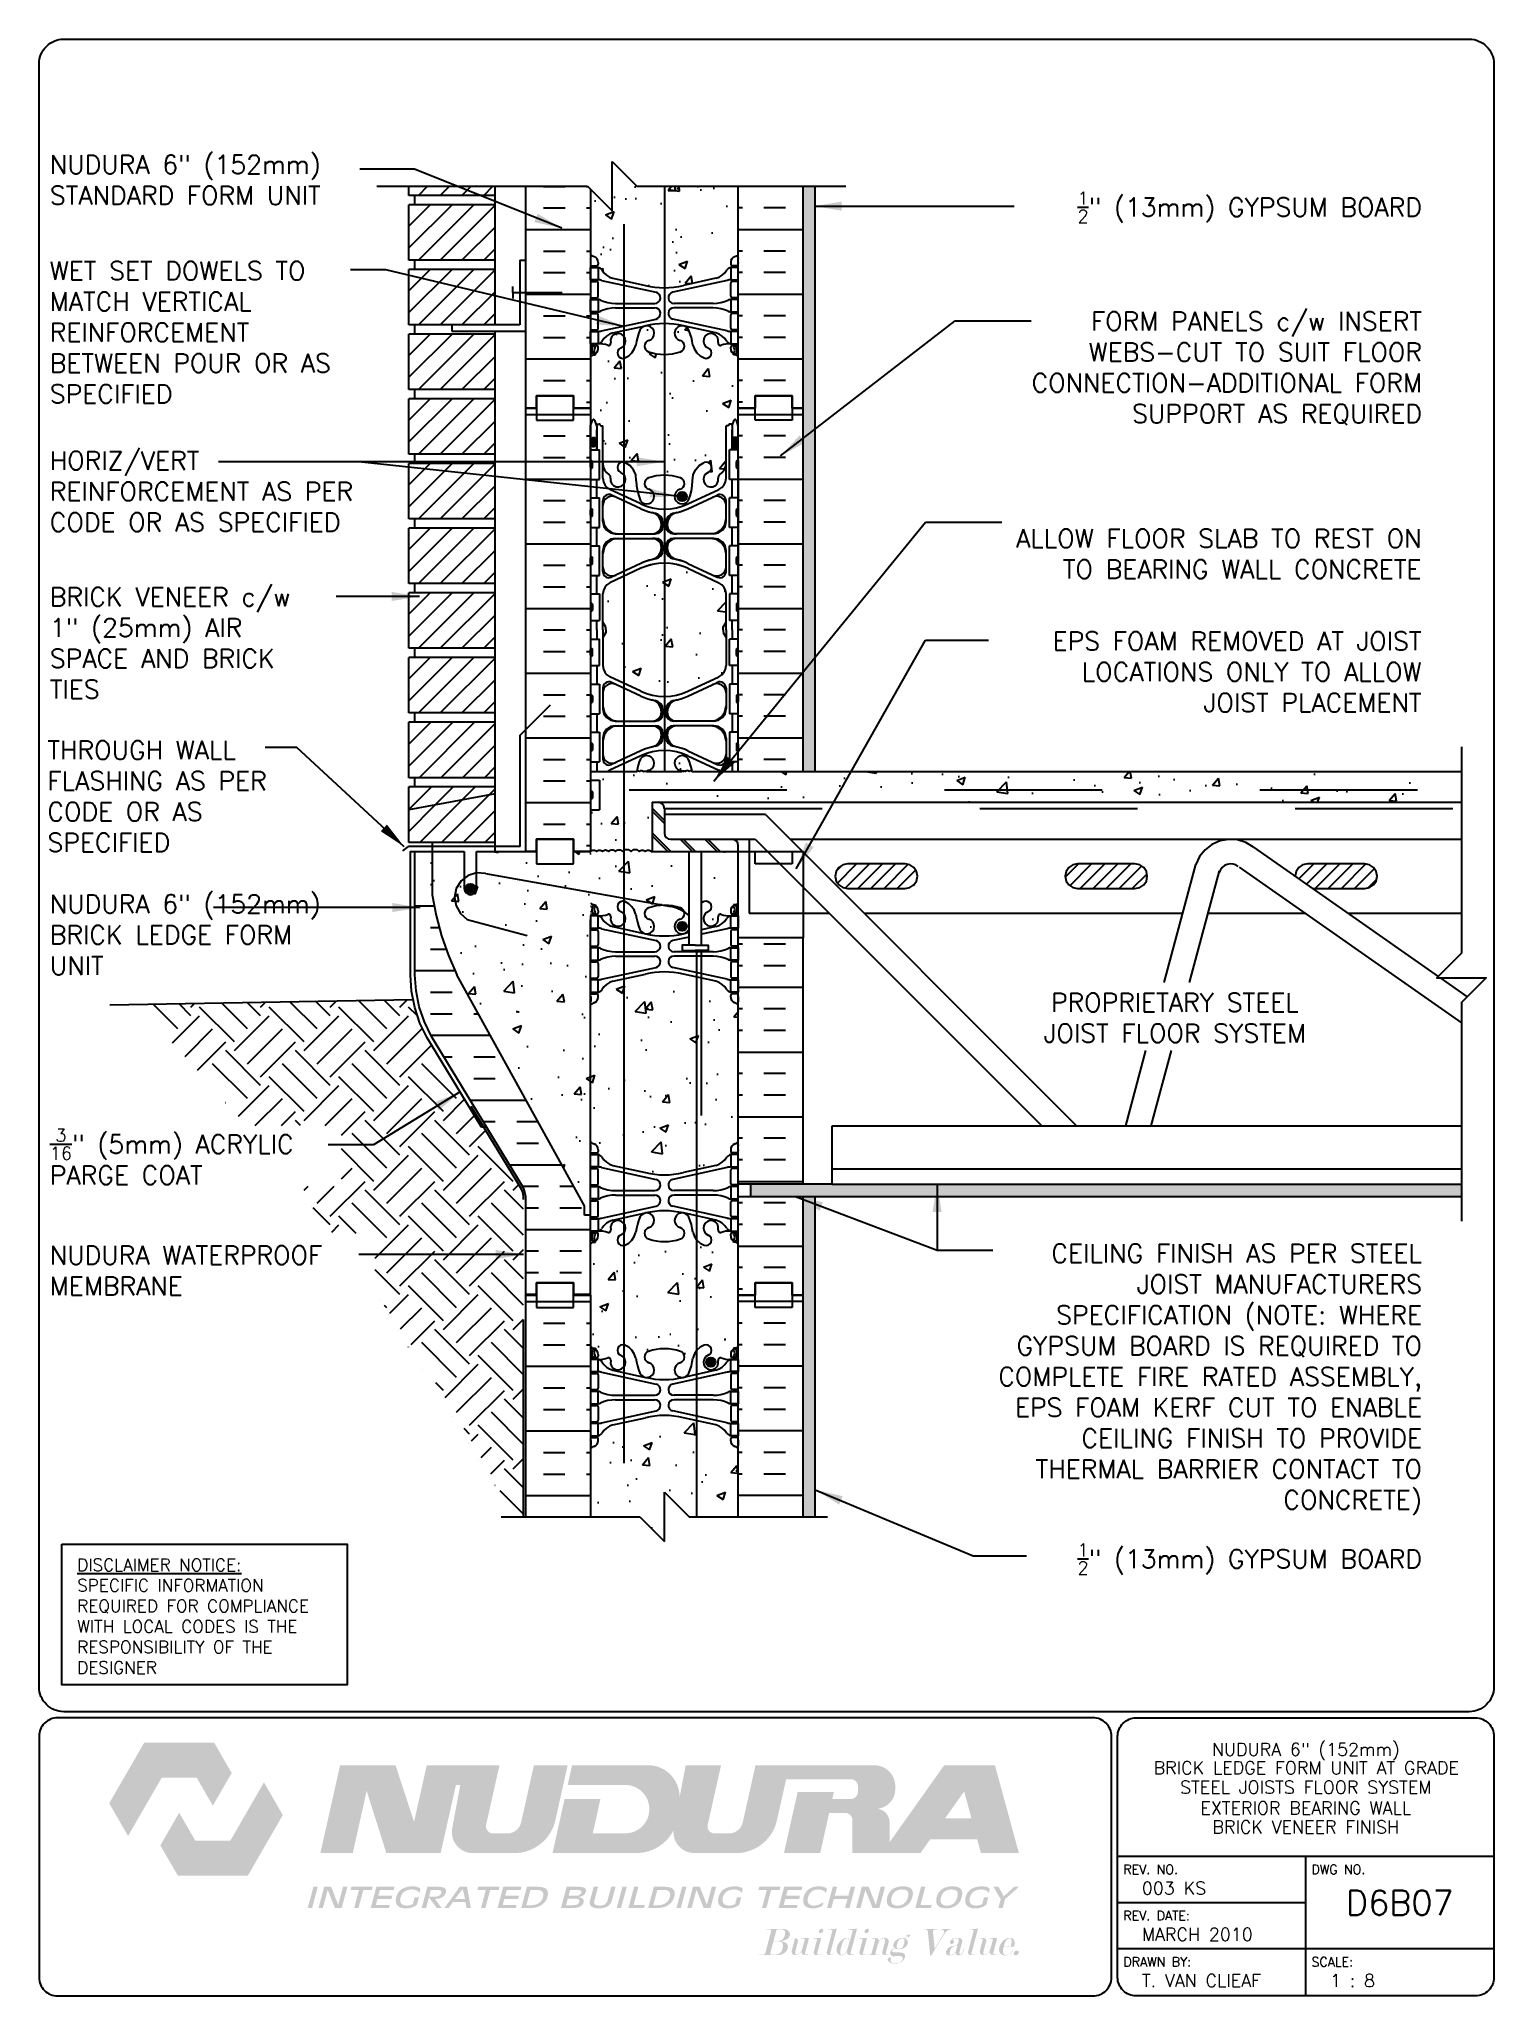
# Paper-space layout 'D6B07' of a CAD drawing. Header units: inches. Extents: x 0.42 to 7.8, y 0.49 to 10.41.
# The model-space entities are those that its viewports show. They can reach past a viewport. Long polylines and large blocks are cut down to what shows.
import ezdxf
from ezdxf.enums import TextEntityAlignment as Align

# ---------------------------------------------------------------- set-up
doc = ezdxf.new("R2010")
doc.units = ezdxf.units.IN
doc.header["$LTSCALE"] = 0.5
doc.header["$MEASUREMENT"] = 0
doc.linetypes.add('DASHED2', pattern=[0.375, 0.25, -0.125])
doc.linetypes.add('HIDDEN2', pattern=[0.1875, 0.125, -0.0625])
for name, color, linetype in [('HATCH', 12, 'Continuous'), ('Hidden2', 12, 'HIDDEN2'), ('line25', 2, 'Continuous'), ('LINE3', 3, 'Continuous'), ('LINE50', 5, 'Continuous'), ('LINE9', 9, 'Continuous'), ('LOGO', 7, 'Continuous'), ('TBK_LINE65', 3, 'Continuous'), ('TBK_TEXT', 4, 'Continuous'), ('TEXT', 4, 'Continuous'), ('Web_Edge', 9, 'Continuous')]:
    doc.layers.add(name, color=color, linetype=linetype)
doc.styles.add('DIM', font='romans.shx', dxfattribs={"width": 0.7})
doc.styles.add('ROMANS', font='romans.shx', dxfattribs={"height": 0.75})
doc.dimstyles.new('ext_12', dxfattribs={"dimscale": 12, "dimtxt": 0.09375, "dimasz": 0.09375, "dimexe": 0.09375, "dimexo": 0.0625, "dimgap": 0.0625, "dimtad": 1, "dimdec": 1, "dimzin": 3, "dimdsep": 46, "dimlunit": 4, "dimtxsty": 'DIM', "dimcen": 0.09, "dimdle": 0.09375, "dimclrt": 4, "dimadec": 0, "dimazin": 0, "dimtfac": 1, "dimtdec": 1, "dimtmove": 2, "dimatfit": 3, "dimfxl": 1, "dimfrac": 2, "dimtolj": 1, "dimtzin": 0, "dimarcsym": 0})
pattern_1 = [(45, (-5.4021, 0.0168), (-0.4419417, 0.4419417), [])]

psp = doc.layouts.new('D6B07')

# ---------------------------------------------------------------- texts
at = {"layer": 'TBK_TEXT', "color": 7, "style": 'ROMANS'}
for s, p in [('REV. NO.', (5.9215, 1.107)), ('DWG NO.', (6.876, 1.107)), ('REV. DATE:', (5.9215, 0.8726)), ('DRAWN BY:', (5.9215, 0.6382)), ('SCALE:', (6.876, 0.6382))]:
    psp.add_text(s, height=0.04688, dxfattribs=at).set_placement(p)
at = {"layer": 'TEXT', "insert": (0.6134, 2.7065), "char_height": 0.0625, "width": 1.41371, "attachment_point": 1, "style": 'ROMANS'}
psp.add_mtext('{\\Fromans.shx|c1;\\LDISCLAIMER NOTICE:\\l\\PSPECIFIC INFORMATION REQUIRED FOR COMPLIANCE WITH LOCAL CODES IS THE RESPONSIBILITY OF THE DESIGNER}', dxfattribs=at)

msp = doc.modelspace()

# ---------------------------------------------------------------- texts
at = {"layer": 'TEXT', "char_height": 0.75, "style": 'ROMANS'}
for s, insert, width, attachment_point in [('NUDURA 6" (152mm) STANDARD FORM UNIT', (43.757, 221.116), 12.63139, 1), ('\\A1;{\\H0.7x;\\S1/2;}" (13mm) GYPSUM BOARD', (99.454, 219.01), 19.5775, 6), ('\\A1;WET SET DOWELS TO MATCH VERTICAL REINFORCEMENT BETWEEN POUR OR AS SPECIFIED', (43.753, 213.933), 14.14417, 4), ('\\A1;FORM PANELS c/w INSERT WEBS-CUT TO SUIT FLOOR CONNECTION-ADDITIONAL FORM SUPPORT AS REQUIRED', (99.454, 212.472), 19.5775, 6), ('HORIZ/VERT REINFORCEMENT AS PER CODE OR AS SPECIFIED', (43.756, 207.478), 14.3068, 4), ('ALLOW FLOOR SLAB TO REST ON TO BEARING WALL CONCRETE', (99.436, 204.945), 18.08617, 6), ('BRICK VENEER c/w 1" (25mm) AIR SPACE AND BRICK TIES', (43.757, 201.325), 11.20243, 4), ('EPS FOAM REMOVED AT JOIST LOCATIONS ONLY TO ALLOW JOIST PLACEMENT', (99.436, 200.156), 18.08617, 6), ('THROUGH WALL FLASHING AS PER CODE OR AS SPECIFIED', (43.659, 197.357), 11.44604, 1), ('NUDURA 6" (152mm) BRICK LEDGE FORM UNIT', (43.757, 191.112), 11.92902, 1), ('PROPRIETARY STEEL \\PJOIST FLOOR SYSTEM', (89.422, 187.116), 19.5775, 2), ('\\A1;{\\H0.7x;\\S3/16;}" (5mm) ACRYLIC PARGE COAT', (43.757, 181.617), 12.84161, 1), ('NUDURA WATERPROOF MEMBRANE', (43.757, 175.858), 14.44147, 4), ('CEILING FINISH AS PER STEEL JOIST MANUFACTURERS SPECIFICATION (NOTE: WHERE GYPSUM BOARD IS REQUIRED TO COMPLETE FIRE RATED ASSEMBLY, EPS FOAM KERF CUT TO ENABLE CEILING FINISH TO PROVIDE THERMAL BARRIER CONTACT TO CONCRETE)', (99.454, 171.433), 19.5775, 6), ('\\A1;{\\H0.7x;\\S1/2;}" (13mm) GYPSUM BOARD', (99.454, 164.159), 19.5775, 6)]:
    msp.add_mtext(s, dxfattribs=dict(at, insert=insert, width=width, attachment_point=attachment_point))

# ---------------------------------------------------------------- blocks, each defined once
blk = doc.blocks.new('TITLEBLOCK-Tag')
at = {"style": 'ROMANS'}
for tag, height, p in [('TITLE_LINE_1', 0.065, (0.927, -0.1328)), ('TITLE_LINE_2', 0.065, (0.9294, -0.2258)), ('CENTRE-LINE-3', 0.065, (0.927, -0.3246)), ('TITLE_LINE_4', 0.065, (0.927, -0.4299)), ('TITLE_LINE_5', 0.065, (0.927, -0.526)), ('DWG', 0.125, (1.4043, -0.9102))]:
    blk.add_attdef(tag, text='', height=height, dxfattribs=at).set_placement(p, align=Align.MIDDLE_CENTER)
for tag, p in [('LATEST_REVISION', (0.0954, -0.8366)), ('REVISION_DATE', (0.0954, -1.071)), ('DRAWN_BY', (0.0954, -1.3053)), ('SCALE', (1.0499, -1.3053))]:
    blk.add_attdef(tag, text='', height=0.065, dxfattribs=at).set_placement(p, align=Align.MIDDLE_LEFT)

# ---------------------------------------------------------------- hatches: boundary and pattern name
at = {"layer": 'HATCH'}
h = msp.add_hatch(dxfattribs=at)
h.set_pattern_fill('AR-CONC', color=256, scale=0.5)
h.paths.add_polyline_path([(71.705, 219.861), (67.58, 219.861), (66.58, 220.861), (66.58, 218.861), (65.705, 219.736), (65.705, 217.081, 0.082415), (65.849, 217.001, -0.317837), (66.015, 216.766), (66.015, 216.698, -0.414214), (65.953, 216.636), (65.905, 216.636), (65.905, 216.566), (66.01, 216.566, -0.188973), (66.166, 216.471, 0.196323), (66.615, 216.125), (67.937, 215.834, 0.057795), (68.705, 215.745, 0.057795), (69.473, 215.834), (70.795, 216.125, 0.196323), (71.244, 216.471, -0.188973), (71.4, 216.566), (71.505, 216.566), (71.505, 216.636), (71.458, 216.636, -0.414214), (71.395, 216.698), (71.395, 216.766, -0.317837), (71.562, 217.001, 0.082415), (71.705, 217.081)])
h.paths.add_polyline_path([(71.705, 212.951, 0.064398), (71.595, 213.017), (71.505, 213.017), (71.505, 213.059, -0.249069), (71.395, 213.266), (71.395, 213.333, -0.414214), (71.458, 213.396), (71.505, 213.396), (71.505, 213.466), (71.4, 213.466, 0.10046), (71.007, 213.409, -0.601435), (70.887, 213.513, 2.182095), (70.477, 213.301, -1), (70.313, 212.892, -0.24438), (69.865, 213.413, 0.053157), (69.699, 214.027, 0.223253), (69.499, 214.192), (69.479, 214.196, 0.955472), (69.341, 213.603, -0.735593), (69.354, 213.144, -0.082755), (68.705, 213.036, -0.082755), (68.057, 213.144, -0.735593), (68.069, 213.603, 0.955472), (67.931, 214.196), (67.911, 214.192, 0.223253), (67.711, 214.027, 0.053157), (67.545, 213.413, -0.24438), (67.097, 212.892, -1), (66.933, 213.301, 2.182095), (66.523, 213.513, -0.601435), (66.404, 213.409, 0.10046), (66.01, 213.466), (65.905, 213.466), (65.905, 213.396), (65.953, 213.396, -0.414214), (66.015, 213.333), (66.015, 213.266, -0.249069), (65.905, 213.059), (65.905, 213.017), (65.815, 213.017, 0.064398), (65.705, 212.951), (65.705, 210.862), (65.705, 210.133), (65.78, 210.363, -0.6), (65.88, 210.363), (65.929, 210.213), (66.055, 210.213, -0.414214), (66.105, 210.163), (66.105, 210.133), (66.205, 210.133), (66.205, 208.618, 0.258958), (66.464, 208.151, -0.31131), (66.521, 208.021, 2.127293), (66.933, 208.245, -1), (67.097, 208.654, -0.325306), (67.563, 207.912, 0.10488), (67.736, 207.1, 1.422913), (68.069, 207.567, -0.735593), (68.057, 208.025, -0.082755), (68.705, 208.133, -0.082755), (69.354, 208.025, -0.735593), (69.341, 207.567, 1.422913), (69.675, 207.1, 0.10488), (69.847, 207.912, -0.325306), (70.313, 208.654, -1), (70.477, 208.245, 2.127293), (70.89, 208.021, -0.31131), (70.946, 208.151, 0.258958), (71.205, 208.618), (71.205, 210.133), (71.305, 210.133), (71.305, 210.163, -0.414214), (71.355, 210.213), (71.481, 210.213), (71.53, 210.363, -0.6), (71.63, 210.363), (71.705, 210.133), (71.705, 210.862)])
h.paths.add_polyline_path([(71.205, 203.315, 0.291097), (70.917, 203.768), (69.659, 204.357, 0.093369), (68.852, 204.564, 0.016332), (68.705, 204.569, 0.109869), (67.751, 204.357), (66.493, 203.768, 0.291097), (66.205, 203.315), (66.205, 202.174), (66.325, 201.974), (66.325, 201.862), (66.325, 201.75), (66.205, 201.55), (66.205, 200.409, 0.291097), (66.493, 199.956), (67.751, 199.367, 0.109869), (68.705, 199.155, 0.109869), (69.659, 199.367), (70.917, 199.956, 0.291097), (71.205, 200.409), (71.205, 201.55), (71.085, 201.75), (71.085, 201.862), (71.085, 201.974), (71.205, 202.174)])
h.paths.add_polyline_path([(67.736, 196.624, 0.066973), (67.586, 196.112, -0.464434), (67.701, 196.111, -0.520567), (67.845, 196.111, -0.520567), (67.911, 196.111, -0.520567), (67.937, 196.116, -0.5076), (67.983, 196.112, -0.102518), (68.069, 196.157, 1.422913)])
h.paths.add_polyline_path([(69.675, 196.624, 1.422913), (69.341, 196.157, -0.102518), (69.427, 196.112, -0.5076), (69.473, 196.116, -0.520567), (69.499, 196.111, -0.520567), (69.566, 196.111, -0.520567), (69.709, 196.111, -0.464434), (69.824, 196.112, 0.066973)])
h.paths.add_polyline_path([(68.205, 194.862), (68.455, 194.862), (101.061, 194.862), (101.061, 196.112), (71.705, 196.112), (69.824, 196.112, 0.464434), (69.709, 196.111, 0.520567), (69.566, 196.111, 0.707453), (69.492, 196.091, 1.153068), (69.473, 196.116, 0.5076), (69.427, 196.112), (67.983, 196.112, 0.876958), (67.931, 196.09, 1.553388), (67.911, 196.111, 0.520567), (67.845, 196.111, 0.520567), (67.701, 196.111, 0.464434), (67.586, 196.112), (65.705, 196.112), (65.705, 195.757), (66.07, 195.757), (66.07, 194.557), (65.705, 194.557), (65.705, 192.859, -0.526811), (65.952, 192.862, -0.520567), (66.185, 192.862, -0.520567), (66.443, 192.862, -0.520567), (66.722, 192.862, -0.520567), (67.01, 192.862, -0.520567), (67.352, 192.862, -0.520567), (67.685, 192.862, -0.520567), (67.927, 192.862, -0.520567), (68.166, 192.862, -0.517305), (68.202, 192.862), (68.205, 192.862)])
h.paths.add_polyline_path([(69.705, 192.862), (68.205, 192.862), (68.202, 192.862, 0.517305), (68.166, 192.862, 0.520567), (67.927, 192.862, 0.520567), (67.685, 192.862, 0.520567), (67.352, 192.862, 0.520567), (67.01, 192.862, 0.520567), (66.722, 192.862, 0.520567), (66.443, 192.862, 0.520567), (66.185, 192.862, 0.520567), (65.952, 192.862, 0.526811), (65.705, 192.859), (65.705, 190.773, 0.064398), (65.815, 190.707), (65.905, 190.707), (65.905, 190.665, -0.249069), (66.015, 190.458), (66.015, 190.391, -0.414214), (65.953, 190.328), (65.905, 190.328), (65.905, 190.258), (66.01, 190.258, 0.10046), (66.404, 190.315, -0.601435), (66.523, 190.21, 2.182095), (66.933, 190.423, -1), (67.097, 190.832, -0.24438), (67.545, 190.311, 0.053157), (67.711, 189.697, 1.553132), (68.069, 190.121, -0.735593), (68.057, 190.579, -0.082755), (68.705, 190.687, -0.082755), (69.354, 190.579, -0.735593), (69.341, 190.121, 1.553132), (69.699, 189.697, 0.001384), (69.705, 189.712)])
h.paths.add_polyline_path([(71.705, 192.862), (70.205, 192.862), (70.205, 190.778, -0.040657), (70.313, 190.832, -1), (70.477, 190.423, 2.182095), (70.887, 190.21, -0.601435), (71.007, 190.315, 0.10046), (71.4, 190.258), (71.505, 190.258), (71.505, 190.328), (71.458, 190.328, -0.414214), (71.395, 190.391), (71.395, 190.458, -0.249069), (71.505, 190.665), (71.505, 190.707), (71.595, 190.707, 0.064398), (71.705, 190.773)])
h.paths.add_polyline_path([(71.705, 186.643, 0.082415), (71.562, 186.722, -0.317837), (71.395, 186.958), (71.395, 187.026, -0.414214), (71.458, 187.088), (71.505, 187.088), (71.505, 187.158), (71.4, 187.158, -0.188973), (71.244, 187.253, 0.196323), (70.795, 187.599), (69.473, 187.89, 0.057795), (68.705, 187.979, 0.057795), (67.937, 187.89), (66.615, 187.599, 0.196323), (66.166, 187.253, -0.188973), (66.01, 187.158), (65.905, 187.158), (65.905, 187.088), (65.953, 187.088, -0.414214), (66.015, 187.026), (66.015, 186.958, -0.317837), (65.849, 186.722, 0.082415), (65.705, 186.643), (65.705, 181.081, 0.082415), (65.849, 181.001, -0.317837), (66.015, 180.766), (66.015, 180.698, -0.414214), (65.953, 180.636), (65.905, 180.636), (65.905, 180.566), (66.01, 180.566, -0.188973), (66.166, 180.471, 0.196323), (66.615, 180.125), (67.937, 179.834, 0.057795), (68.705, 179.745, 0.057795), (69.473, 179.834), (70.795, 180.125, 0.196323), (71.244, 180.471, -0.188973), (71.4, 180.566), (71.505, 180.566), (71.505, 180.636), (71.458, 180.636, -0.414214), (71.395, 180.698), (71.395, 180.766, -0.317837), (71.562, 181.001, 0.082415), (71.705, 181.081)])
h.paths.add_polyline_path([(65.705, 192.862), (65.018, 192.862), (65.018, 192.362), (63.518, 192.362), (63.518, 192.862), (63.08, 192.862), (61.08, 192.862), (61.08, 191.362, -1), (60.58, 191.362), (60.58, 192.862), (59.28, 192.862), (59.28, 192.861), (59.28, 191.112, 0.079579), (60.28, 187.862), (65.455, 178.487), (65.455, 178.112), (65.705, 178.112)])
h.paths.add_polyline_path([(71.705, 176.951, 0.064398), (71.595, 177.017), (71.505, 177.017), (71.505, 177.059, -0.249069), (71.395, 177.266), (71.395, 177.333, -0.414214), (71.458, 177.396), (71.505, 177.396), (71.505, 177.466), (71.4, 177.466, 0.10046), (71.007, 177.409, -0.601435), (70.887, 177.513, 2.182095), (70.477, 177.301, -1), (70.313, 176.892, -0.24438), (69.865, 177.413, 0.053157), (69.699, 178.027, 1.553132), (69.341, 177.603, -0.735593), (69.354, 177.144, -0.082755), (68.705, 177.036, -0.082755), (68.057, 177.144, -0.735593), (68.069, 177.603, 1.553132), (67.711, 178.027, 0.053157), (67.545, 177.413, -0.24438), (67.097, 176.892, -1), (66.933, 177.301, 2.182095), (66.523, 177.513, -0.601435), (66.404, 177.409, 0.10046), (66.01, 177.466), (65.905, 177.466), (65.905, 177.396), (65.953, 177.396, -0.414214), (66.015, 177.333), (66.015, 177.266, -0.249069), (65.905, 177.059), (65.905, 177.017), (65.815, 177.017, 0.064398), (65.705, 176.951), (65.705, 174.862), (65.705, 172.773, 0.064398), (65.815, 172.707), (65.905, 172.707), (65.905, 172.665, -0.249069), (66.015, 172.458), (66.015, 172.391, -0.414214), (65.953, 172.328), (65.905, 172.328), (65.905, 172.258), (66.01, 172.258, 0.10046), (66.404, 172.315, -0.601435), (66.523, 172.21, 2.182095), (66.933, 172.423, -1), (67.097, 172.832, -0.24438), (67.545, 172.311, 0.053157), (67.711, 171.697, 1.553132), (68.069, 172.121, -0.735593), (68.057, 172.579, -0.082755), (68.705, 172.687, -0.082755), (69.354, 172.579, -0.735593), (69.341, 172.121, 1.553132), (69.699, 171.697, 0.053157), (69.865, 172.311, -0.24438), (70.313, 172.832, -1), (70.477, 172.423, 2.182095), (70.887, 172.21, -0.601435), (71.007, 172.315, 0.10046), (71.4, 172.258), (71.505, 172.258), (71.505, 172.328), (71.458, 172.328, -0.414214), (71.395, 172.391), (71.395, 172.458, -0.249069), (71.505, 172.665), (71.505, 172.707), (71.595, 172.707, 0.064398), (71.705, 172.773), (71.705, 174.862)])
h.paths.add_polyline_path([(71.705, 168.643, 0.082415), (71.562, 168.722, -0.317837), (71.395, 168.958), (71.395, 169.026, -0.414214), (71.458, 169.088), (71.505, 169.088), (71.505, 169.158), (71.4, 169.158, -0.188973), (71.244, 169.253, 0.196323), (70.795, 169.599), (69.473, 169.89, 0.057795), (68.705, 169.979, 0.057795), (67.937, 169.89), (66.615, 169.599, 0.196323), (66.166, 169.253, -0.188973), (66.01, 169.158), (65.905, 169.158), (65.905, 169.088), (65.953, 169.088, -0.414214), (66.015, 169.026), (66.015, 168.958, -0.317837), (65.849, 168.722, 0.082415), (65.705, 168.643), (65.705, 165.862), (67.705, 165.862), (68.705, 164.862), (68.705, 166.862), (69.705, 165.862), (71.705, 165.862)])
h = msp.add_hatch(dxfattribs=at)
h.set_pattern_fill('ANSI31', color=256, scale=5, style=0)
h.set_pattern_definition([(45, (-5.4021, 21.0168), (-0.4419417, 0.4419417), [])])
h.paths.add_polyline_path([(61.83, 219.861), (58.33, 219.861), (58.33, 219.486), (61.83, 219.486)])
h = msp.add_hatch(dxfattribs=at)
h.set_pattern_fill('INSUL', color=256, scale=7, style=0)
h.set_pattern_definition([(0, (-2860.4564, -186.1476), (0, 2.625), []), (0, (-2860.4564, -185.2726), (0, 2.625), [0.875, -0.875]), (0, (-2860.4564, -184.3976), (0, 2.625), [0.875, -0.875])])
h.paths.add_polyline_path([(65.58, 219.861), (63.08, 219.861), (63.08, 210.862), (63.518, 210.862), (63.518, 211.362), (65.018, 211.362), (65.018, 210.862), (65.705, 210.862), (65.705, 219.736)])
h = msp.add_hatch(dxfattribs=at)
h.set_pattern_fill('INSUL', color=256, scale=7, style=0)
h.set_pattern_definition([(180, (2997.8668, -186.1476), (0, 2.625), []), (180, (2997.8668, -185.2726), (0, 2.625), [0.875, -0.875]), (180, (2997.8668, -184.3976), (0, 2.625), [0.875, -0.875])])
h.paths.add_polyline_path([(74.33, 219.861), (71.705, 219.861), (71.705, 210.862), (72.393, 210.862), (72.393, 211.362), (73.893, 211.362), (73.893, 210.862), (74.33, 210.862)])
h = msp.add_hatch(dxfattribs=at)
h.set_pattern_fill('AR-SAND', color=256, scale=0.25, style=0)
h.set_pattern_definition([(37.5, (77.915, 179.15497), (-0.0157483, 0.481706), [0, -0.38, 0, -0.425, 0, -0.40625]), (7.5, (77.915, 179.155), (0.442444, 0.7055365), [0, -0.205, 0, -0.3425, 0, -0.13125]), (327.5, (77.6075, 179.15497), (0.7785355, 0.0014148), [0, -0.125, 0, -0.45, 0, -0.5875]), (317.5, (77.6075, 179.155), (0.751532, 0.219419), [0, -0.0625, 0, -0.295, 0, -0.3375])])
h.paths.add_polyline_path([(101.061, 179.362), (75.518, 179.362), (72.205, 179.362), (72.205, 178.862), (101.061, 178.862)])
h.paths.add_polyline_path([(74.83, 178.862), (74.33, 178.862), (74.33, 174.862), (74.33, 165.862), (74.83, 165.862)])
h.paths.add_polyline_path([(74.83, 219.861), (74.33, 219.861), (74.33, 210.862), (74.33, 196.112), (74.83, 196.112)])
h = msp.add_hatch(dxfattribs=at)
h.set_pattern_fill('ANSI31', color=256, scale=5, style=0)
h.set_pattern_definition([(45, (-5.4021, 18.3918), (-0.4419417, 0.4419417), [])])
h.paths.add_polyline_path([(61.83, 219.111), (58.33, 219.111), (58.33, 216.861), (61.83, 216.861)])
h = msp.add_hatch(dxfattribs=at)
h.set_pattern_fill('ANSI31', color=256, scale=5, style=0)
h.set_pattern_definition([(45, (-5.4021, 15.7668), (-0.4419417, 0.4419417), [])])
h.paths.add_polyline_path([(61.83, 216.486), (58.33, 216.486), (58.33, 214.236), (61.83, 214.236)])
h = msp.add_hatch(dxfattribs=at)
h.set_pattern_fill('ANSI31', color=256, scale=5, style=0)
h.set_pattern_definition([(45, (-5.4021, 13.1418), (-0.4419417, 0.4419417), [])])
h.paths.add_polyline_path([(61.83, 213.861), (58.33, 213.861), (58.33, 211.611), (61.83, 211.611)])
h = msp.add_hatch(dxfattribs=at)
h.set_pattern_fill('ANSI31', color=256, scale=5, style=0)
h.set_pattern_definition([(45, (-5.4021, 10.5168), (-0.4419417, 0.4419417), [])])
h.paths.add_polyline_path([(61.83, 211.236), (58.33, 211.236), (58.33, 208.986), (61.83, 208.986)])
h = msp.add_hatch(dxfattribs=at)
h.set_pattern_fill('INSUL', color=256, scale=7, style=0)
h.set_pattern_definition([(0, (-2860.4564, -204.1476), (0, 2.625), []), (0, (-2860.4564, -203.2726), (0, 2.625), [0.875, -0.875]), (0, (-2860.4564, -202.3976), (0, 2.625), [0.875, -0.875])])
h.paths.add_polyline_path([(63.08, 192.862), (63.518, 192.862), (63.518, 193.362), (65.018, 193.362), (65.018, 192.862), (65.705, 192.862), (65.705, 210.862), (65.018, 210.862), (65.018, 211.362), (63.518, 211.362), (63.518, 210.862), (63.08, 210.862)])
h = msp.add_hatch(dxfattribs=at)
h.set_pattern_fill('INSUL', color=256, scale=7, style=0)
h.set_pattern_definition([(180, (2997.8668, -204.1476), (0, 2.625), []), (180, (2997.8668, -203.2726), (0, 2.625), [0.875, -0.875]), (180, (2997.8668, -202.3976), (0, 2.625), [0.875, -0.875])])
h.paths.add_polyline_path([(71.705, 196.112), (74.33, 196.112), (74.33, 210.862), (73.893, 210.862), (73.893, 211.362), (72.393, 211.362), (72.393, 210.862), (71.705, 210.862)])
h = msp.add_hatch(dxfattribs=at)
h.set_pattern_fill('ANSI31', color=256, scale=5, style=0)
h.set_pattern_definition([(45, (-5.4021, 7.8918), (-0.4419417, 0.4419417), [])])
h.paths.add_polyline_path([(61.83, 208.611), (58.33, 208.611), (58.33, 206.361), (61.83, 206.361)])
h = msp.add_hatch(dxfattribs=at)
h.set_pattern_fill('ANSI31', color=256, scale=5, style=0)
h.set_pattern_definition([(45, (-5.4021, 5.2668), (-0.4419417, 0.4419417), [])])
h.paths.add_polyline_path([(61.83, 205.986), (58.33, 205.986), (58.33, 203.736), (61.83, 203.736)])
h = msp.add_hatch(dxfattribs=at)
h.set_pattern_fill('ANSI31', color=256, scale=5, style=0)
h.set_pattern_definition([(45, (-5.4021, 2.6418), (-0.4419417, 0.4419417), [])])
h.paths.add_polyline_path([(61.83, 203.361), (58.33, 203.361), (58.33, 201.111), (61.83, 201.111)])
h = msp.add_hatch(dxfattribs=at)
h.set_pattern_fill('ANSI31', color=256, scale=5, style=0)
h.set_pattern_definition(pattern_1)
h.paths.add_polyline_path([(61.83, 200.736), (58.33, 200.736), (58.33, 198.486), (61.83, 198.486)])
h = msp.add_hatch(dxfattribs=at)
h.set_pattern_fill('ANSI31', color=256, scale=5, style=0)
h.set_pattern_definition(pattern_1)
h.paths.add_polyline_path([(61.83, 195.861), (61.83, 198.111), (58.33, 198.111), (58.33, 195.861)])
h = msp.add_hatch(dxfattribs=at)
h.set_pattern_fill('ANSI31', color=256, scale=5, style=0)
h.set_pattern_definition(pattern_1)
h.paths.add_polyline_path([(61.83, 195.202), (61.83, 195.486), (58.33, 195.486), (58.33, 194.554)])
h = msp.add_hatch(dxfattribs=at)
h.set_pattern_fill('ANSI31', color=256, scale=5, style=0)
h.set_pattern_definition(pattern_1)
h.paths.add_polyline_path([(61.83, 193.236), (61.83, 195.202), (58.33, 194.554), (58.33, 193.236)])
h = msp.add_hatch(dxfattribs=at)
h.set_pattern_fill('INSUL', color=256, scale=7, style=0)
h.set_pattern_definition([(0, (-2936.7856, -247.7204), (0, 2.625), []), (0, (-2936.7856, -246.8454), (0, 2.625), [0.875, -0.875]), (0, (-2936.7856, -245.9704), (0, 2.625), [0.875, -0.875])])
h.paths.add_polyline_path([(60.28, 187.862, -0.079579), (59.28, 191.112), (59.28, 192.862), (58.58, 192.862), (58.58, 187.862, 0.131652), (59.25, 185.362), (62.988, 179.212, -0.10438), (63.08, 178.737), (63.08, 174.862), (63.518, 174.862), (63.518, 175.362), (65.018, 175.362), (65.018, 174.862), (65.705, 174.862), (65.705, 178.112), (65.455, 178.112), (65.455, 178.487)])
h = msp.add_hatch(dxfattribs=at)
h.set_pattern_fill('ANSI31', color=256, scale=3, style=0)
h.set_pattern_definition([(45, (86.35204, 191.6085), (-0.265165, 0.265165), [])])
h.paths.add_polyline_path([(87.806, 192.362), (85.474, 192.362, 1), (85.474, 191.362), (87.806, 191.362, 1)])
h.paths.add_polyline_path([(97.137, 192.362), (94.805, 192.362, 0.413962), (94.305, 191.862), (95.019, 191.362), (97.137, 191.362, 1)])
h.paths.add_polyline_path([(78.474, 192.362), (76.142, 192.362, 1), (76.142, 191.362), (78.474, 191.362, 1)])
h = msp.add_hatch(dxfattribs=at)
h.set_pattern_fill('INSUL', color=256, scale=7, style=0)
h.set_pattern_definition([(180, (2997.8668, -222.1476), (0, 2.625), []), (180, (2997.8668, -221.2726), (0, 2.625), [0.875, -0.875]), (180, (2997.8668, -220.3976), (0, 2.625), [0.875, -0.875])])
h.paths.add_polyline_path([(74.33, 189.362), (71.705, 189.362), (71.705, 174.862), (72.393, 174.862), (72.393, 175.362), (73.893, 175.362), (73.893, 174.862), (74.33, 174.862)])
h = msp.add_hatch(dxfattribs=at)
h.set_pattern_fill('EARTH', color=256, scale=8, angle=45, style=0)
h.set_pattern_definition([(45, (9.8833, 87.555), (2e-16, 2.828427), [2, -2]), (45, (9.353, 88.0853), (2e-16, 2.828427), [2, -2]), (45, (8.8226, 88.6156), (2e-16, 2.828427), [2, -2]), (135, (8.8226, 88.9692), (-2.828427, 4e-16), [2, -2]), (135, (9.353, 89.4995), (-2.828427, 4e-16), [2, -2]), (135, (9.8833, 90.0298), (-2.828427, 4e-16), [2, -2])])
edge = h.paths.add_edge_path()
edge.add_line((55.594, 179.291), (53.752, 179.291))
edge.add_arc((-18.974, 121.603), 92.828, 36.91864, 38.42254, ccw=False)
edge.add_line((55.241, 177.362), (56.969, 177.362))
edge.add_line((56.969, 177.362), (56.969, 175.479))
edge.add_line((56.969, 175.479), (56.619, 175.479))
edge.add_arc((-18.974, 121.603), 92.828, 28.47594, 35.47782, ccw=False)
edge.add_line((62.623, 165.862), (62.986, 165.862))
edge.add_line((62.986, 165.862), (62.986, 178.738))
edge.add_arc((61.909, 178.756), 1.078, 359.01766, 382.53529)
edge.add_line((62.904, 179.169), (61.374, 181.686))
edge.add_line((61.374, 181.686), (61.277, 181.686))
edge.add_line((61.277, 181.686), (59.078, 185.304))
edge.add_arc((63.506, 187.862), 5.113, 191.31607, 210.01437, ccw=False)
edge.add_line((58.492, 186.859), (47.239, 186.662))
edge.add_arc((-18.974, 121.603), 92.828, 40.3811, 44.49623, ccw=False)
edge.add_line((51.738, 181.743), (55.594, 181.743))
edge.add_line((55.594, 181.743), (55.594, 179.291))
at = {"layer": 'LINE3'}
for points in [[(69.236, 207.273, 1), (69.611, 207.273, 1)], [(60.643, 191.362, 1), (61.018, 191.362, 1)], [(69.236, 189.828, 1), (69.611, 189.828, 1)], [(70.778, 172.14, 1), (70.403, 172.14, 1)]]:
    msp.add_hatch(color=256, dxfattribs=at).paths.add_polyline_path(points)

# ---------------------------------------------------------------- linework, layer by layer
at = {"layer": 'HATCH'}
for p, q in [((68.205, 194.626), (68.705, 194.126)), ((68.205, 194.501), (68.705, 194.001)), ((68.205, 193.626), (68.969, 192.862)), ((68.205, 193.501), (68.844, 192.862)), ((69.344, 193.362), (69.844, 192.862)), ((69.469, 193.362), (69.969, 192.862)), ((70.344, 193.362), (70.844, 192.862)), ((70.469, 193.362), (70.969, 192.862)), ((63.08, 174.602), (65.705, 174.602)), ((74.33, 174.602), (71.705, 174.602)), ((63.794, 173.727), (64.669, 173.727)), ((65.544, 173.727), (65.705, 173.727)), ((71.867, 173.727), (71.705, 173.727)), ((73.617, 173.727), (72.742, 173.727)), ((63.794, 172.852), (64.669, 172.852)), ((65.544, 172.852), (65.705, 172.852)), ((71.867, 172.852), (71.705, 172.852)), ((73.617, 172.852), (72.742, 172.852)), ((63.08, 171.977), (65.705, 171.977)), ((74.33, 171.977), (71.705, 171.977)), ((63.794, 171.102), (64.669, 171.102)), ((65.544, 171.102), (65.705, 171.102)), ((71.867, 171.102), (71.705, 171.102)), ((73.617, 171.102), (72.742, 171.102)), ((63.794, 170.227), (64.669, 170.227)), ((65.544, 170.227), (65.705, 170.227)), ((71.867, 170.227), (71.705, 170.227)), ((73.617, 170.227), (72.742, 170.227)), ((63.08, 169.352), (65.705, 169.352)), ((74.33, 169.352), (71.705, 169.352)), ((63.794, 168.477), (64.669, 168.477)), ((65.544, 168.477), (65.705, 168.477)), ((71.867, 168.477), (71.705, 168.477)), ((73.617, 168.477), (72.742, 168.477)), ((63.794, 167.602), (64.669, 167.602)), ((65.544, 167.602), (65.705, 167.602)), ((71.867, 167.602), (71.705, 167.602)), ((73.617, 167.602), (72.742, 167.602)), ((63.08, 166.727), (65.705, 166.727)), ((74.33, 166.727), (71.705, 166.727))]:
    msp.add_line(p, q, dxfattribs=at)
for points in [[(67.586, 196.112, -0.464434), (67.701, 196.111, -0.520567), (67.845, 196.111, -0.520567), (67.911, 196.111, -0.520567), (67.937, 196.116, -0.5076), (67.983, 196.112)], [(69.824, 196.112, 0.464434), (69.709, 196.111, 0.520567), (69.566, 196.111, 0.520567), (69.499, 196.111, 0.520567), (69.473, 196.116, 0.5076), (69.427, 196.112)], [(65.707, 192.862, -0.520567), (65.952, 192.862, -0.520567), (66.185, 192.862, -0.520567), (66.443, 192.862, -0.520567), (66.722, 192.862, -0.520567), (67.01, 192.862, -0.520567), (67.352, 192.862, -0.520567), (67.685, 192.862, -0.520567), (67.927, 192.862, -0.520567), (68.166, 192.862, -0.520567), (68.202, 192.862)]]:
    msp.add_lwpolyline(points, format="xyb", dxfattribs=at)
at = {"layer": 'Hidden2', "linetype": 'HIDDEN2'}
for p, q in [((67.28, 195.362), (101.061, 195.362)), ((68.705, 194.612), (101.061, 194.612))]:
    msp.add_line(p, q, dxfattribs=at)
at = {"layer": 'Hidden2'}
for p, q in [((59.28, 192.862), (60.58, 192.862)), ((60.58, 192.862), (60.58, 191.362)), ((61.08, 191.362), (61.08, 192.862)), ((61.08, 192.862), (63.08, 192.862)), ((71.705, 189.362), (71.705, 192.862)), ((71.705, 192.862), (74.33, 192.862)), ((74.33, 192.862), (74.33, 189.362))]:
    msp.add_line(p, q, dxfattribs=at)
at = {"layer": 'Hidden2', "ltscale": 3}
msp.add_line((65.705, 178.112), (65.705, 192.862), dxfattribs=at)
at = {"layer": 'Hidden2'}
msp.add_lwpolyline([(63.08, 192.862), (63.518, 192.862), (63.518, 193.362), (65.018, 193.362), (65.018, 192.862), (65.705, 192.862)], dxfattribs=at)
at = {"layer": 'Hidden2', "linetype": 'DASHED2', "ltscale": 0.15}
msp.add_lwpolyline([(73.893, 192.862), (73.893, 192.862), (73.893, 192.362), (72.393, 192.362), (72.393, 192.862), (72.393, 192.862)], dxfattribs=at)
at = {"layer": 'Hidden2'}
msp.add_arc((60.83, 191.362), 0.25, 180, 0, dxfattribs=at)
msp.add_arc((60.83, 191.362), 0.25, 180, 0, dxfattribs=at)
at = {"layer": 'line25'}
for p, q in [((58.33, 219.486), (58.33, 219.861)), ((61.83, 219.486), (58.33, 219.486)), ((58.58, 219.111), (58.58, 219.486)), ((61.83, 214.236), (61.83, 219.861)), ((65.705, 219.736), (65.705, 210.862)), ((71.705, 210.862), (71.705, 219.861)), ((58.33, 216.861), (58.33, 219.111)), ((61.83, 219.111), (58.33, 219.111)), ((61.83, 216.861), (58.33, 216.861)), ((58.58, 216.486), (58.58, 216.861)), ((58.33, 214.236), (58.33, 216.486)), ((61.83, 216.486), (58.33, 216.486)), ((61.83, 214.236), (58.33, 214.236)), ((58.33, 211.611), (58.33, 213.861)), ((61.83, 213.861), (58.33, 213.861)), ((58.58, 213.861), (58.58, 214.236)), ((61.83, 192.861), (61.83, 213.986)), ((61.83, 211.611), (58.33, 211.611)), ((58.33, 208.986), (58.33, 211.236)), ((61.83, 211.236), (58.33, 211.236)), ((58.58, 211.236), (58.58, 211.611)), ((65.705, 210.862), (65.705, 192.862)), ((71.705, 196.112), (71.705, 210.862)), ((61.83, 208.986), (58.33, 208.986)), ((58.58, 208.611), (58.58, 208.986)), ((65.705, 209.167), (66.07, 209.167)), ((66.07, 207.967), (66.07, 209.167)), ((71.705, 209.167), (71.34, 209.167)), ((71.34, 207.967), (71.34, 209.167)), ((58.33, 206.361), (58.33, 208.611)), ((61.83, 208.611), (58.33, 208.611)), ((65.705, 207.967), (66.07, 207.967)), ((71.705, 207.967), (71.34, 207.967)), ((65.705, 207.217), (66.07, 207.217)), ((66.07, 206.017), (66.07, 207.217)), ((71.34, 206.017), (71.34, 207.217)), ((71.705, 207.217), (71.34, 207.217)), ((61.83, 206.361), (58.33, 206.361)), ((58.33, 203.736), (58.33, 205.986)), ((61.83, 205.986), (58.33, 205.986)), ((58.58, 205.986), (58.58, 206.361)), ((65.705, 206.017), (66.07, 206.017)), ((71.705, 206.017), (71.34, 206.017)), ((65.705, 205.267), (66.07, 205.267)), ((66.07, 204.067), (66.07, 205.267)), ((71.705, 205.267), (71.34, 205.267)), ((71.34, 204.067), (71.34, 205.267)), ((65.705, 204.067), (66.07, 204.067)), ((71.705, 204.067), (71.34, 204.067)), ((61.83, 203.736), (58.33, 203.736)), ((58.33, 201.111), (58.33, 203.361)), ((61.83, 203.361), (58.33, 203.361)), ((58.58, 203.361), (58.58, 203.736)), ((65.705, 203.317), (66.07, 203.317)), ((66.07, 203.317), (66.07, 202.237)), ((71.705, 203.317), (71.34, 203.317)), ((71.34, 203.317), (71.34, 202.237)), ((65.705, 202.237), (66.07, 202.237)), ((71.705, 202.237), (71.34, 202.237)), ((61.83, 201.111), (58.33, 201.111)), ((58.58, 200.736), (58.58, 201.111)), ((65.705, 201.487), (66.07, 201.487)), ((66.07, 200.407), (66.07, 201.487)), ((71.705, 201.487), (71.34, 201.487)), ((71.34, 200.407), (71.34, 201.487)), ((58.33, 198.486), (58.33, 200.736)), ((61.83, 200.736), (58.33, 200.736)), ((65.705, 200.407), (66.07, 200.407)), ((71.705, 200.407), (71.34, 200.407)), ((65.705, 199.657), (66.07, 199.657)), ((66.07, 199.657), (66.07, 198.457)), ((71.705, 199.657), (71.34, 199.657)), ((71.34, 199.657), (71.34, 198.457)), ((61.83, 198.486), (58.33, 198.486)), ((58.33, 195.861), (58.33, 198.111)), ((61.83, 198.111), (58.33, 198.111)), ((58.58, 198.111), (58.58, 198.486)), ((65.705, 198.457), (66.07, 198.457)), ((71.705, 198.457), (71.34, 198.457)), ((65.705, 197.707), (66.07, 197.707)), ((66.07, 197.707), (66.07, 196.507)), ((71.34, 197.707), (71.34, 196.507)), ((71.705, 197.707), (71.34, 197.707)), ((65.705, 196.507), (66.07, 196.507)), ((71.705, 196.507), (71.34, 196.507)), ((61.83, 195.861), (58.33, 195.861)), ((61.83, 195.486), (58.33, 195.486)), ((58.33, 193.236), (58.33, 195.486)), ((58.58, 195.486), (58.58, 195.861)), ((65.705, 195.757), (66.07, 195.757)), ((66.07, 195.757), (66.07, 194.557)), ((71.705, 196.112), (101.061, 196.112)), ((65.705, 194.557), (66.07, 194.557)), ((68.205, 194.862), (68.205, 192.862)), ((68.205, 194.862), (68.455, 194.862)), ((68.705, 194.612), (68.705, 193.612)), ((61.83, 193.236), (58.33, 193.236)), ((59.28, 193.236), (59.28, 192.861)), ((68.955, 193.362), (71.455, 193.362)), ((71.705, 192.862), (71.705, 193.112)), ((59.28, 192.862), (59.28, 191.112)), ((68.205, 192.862), (71.705, 192.862)), ((69.705, 189.07), (69.705, 192.862)), ((70.205, 189.07), (70.205, 192.862)), ((74.33, 189.362), (71.705, 189.362)), ((71.705, 174.862), (71.705, 189.362)), ((65.455, 178.487), (60.28, 187.862)), ((65.455, 178.112), (65.455, 178.487)), ((65.705, 178.112), (65.455, 178.112)), ((65.705, 174.862), (65.705, 178.112)), ((65.705, 174.862), (65.705, 165.862)), ((71.705, 165.862), (71.705, 174.862))]:
    msp.add_line(p, q, dxfattribs=at)
for points in [[(69.955, 189.07), (69.427, 189.07), (69.427, 188.843), (69.955, 188.843)], [(69.955, 189.07), (70.484, 189.07), (70.484, 188.843), (70.224, 188.843)], [(70.224, 188.843), (69.955, 188.843)]]:
    msp.add_lwpolyline(points, dxfattribs=at)
for centre, radius, start, end in [((68.455, 194.612), 0.25, 0, 90), ((68.955, 193.612), 0.25, 180, 270), ((71.455, 193.112), 0.25, 0, 90), ((69.926, 192.609), 10.75, 188.00281, 206.20265)]:
    msp.add_arc(centre, radius, start, end, dxfattribs=at)
at = {"layer": 'LINE3'}
for p, q in [((68.705, 219.861), (68.705, 196.112)), ((67.059, 218.317), (67.059, 168.045)), ((61.441, 191.976), (68.964, 190.633)), ((60.704, 190.111), (63.137, 189.459)), ((70.007, 188.843), (70.007, 165.862)), ((70.192, 188.843), (70.192, 182.158))]:
    msp.add_line(p, q, dxfattribs=at)
for centre in [(69.424, 207.273), (60.83, 191.362), (69.424, 189.828), (70.59, 172.14)]:
    msp.add_circle(centre, 0.188, dxfattribs=at)
for centre, radius, start, end in [((61.199, 190.993), 1.012, 76.18405, 240.69065), ((68.692, 189.158), 1.5, 47.53518, 79.57853)]:
    msp.add_arc(centre, radius, start, end, dxfattribs=at)
at = {"layer": 'LINE50'}
for p, q in [((63.08, 210.862), (63.08, 219.861)), ((74.33, 210.862), (74.33, 219.861)), ((63.08, 192.862), (63.08, 210.862)), ((74.33, 196.112), (74.33, 210.862)), ((74.33, 179.362), (74.33, 189.362)), ((46.192, 186.644), (58.492, 186.859)), ((74.33, 174.862), (74.33, 178.862)), ((63.08, 165.862), (63.08, 174.862)), ((74.33, 165.862), (74.33, 174.862))]:
    msp.add_line(p, q, dxfattribs=at)
for points in [[(63.08, 210.862), (63.518, 210.862), (63.518, 211.362), (65.018, 211.362), (65.018, 210.862), (65.705, 210.862)], [(65.705, 210.862), (65.018, 210.862), (65.018, 211.362), (63.518, 211.362), (63.518, 210.862), (63.08, 210.862)], [(74.33, 210.862), (73.893, 210.862), (73.893, 211.362), (72.393, 211.362), (72.393, 210.862), (71.705, 210.862)], [(71.705, 210.862), (72.393, 210.862), (72.393, 211.362), (73.893, 211.362), (73.893, 210.862), (74.33, 210.862)], [(65.705, 192.862), (65.018, 192.862), (65.018, 193.362), (63.518, 193.362), (63.518, 192.862), (63.08, 192.862)], [(63.08, 174.862), (63.518, 174.862), (63.518, 175.362), (65.018, 175.362), (65.018, 174.862), (65.705, 174.862)], [(65.705, 174.862), (65.018, 174.862), (65.018, 175.362), (63.518, 175.362), (63.518, 174.862), (63.08, 174.862)], [(74.33, 174.862), (73.893, 174.862), (73.893, 175.362), (72.393, 175.362), (72.393, 174.862), (71.705, 174.862)], [(71.705, 174.862), (72.393, 174.862), (72.393, 175.362), (73.893, 175.362), (73.893, 174.862), (74.33, 174.862)]]:
    msp.add_lwpolyline(points, dxfattribs=at)
msp.add_lwpolyline([(63.08, 174.862), (63.08, 178.737, 0.10438), (62.988, 179.212), (59.25, 185.362, -0.131652), (58.58, 187.862), (58.58, 192.862), (59.28, 192.862)], format="xyb", dxfattribs=at)
at = {"layer": 'LINE9'}
for p, q in [((66.58, 218.861), (66.58, 220.861)), ((66.58, 220.861), (67.58, 219.861)), ((57.031, 219.861), (65.58, 219.861)), ((65.58, 219.861), (66.58, 218.861)), ((67.58, 219.861), (76.066, 219.861)), ((62.83, 216.861), (62.83, 214.236)), ((62.83, 216.861), (63.08, 216.861)), ((62.558, 215.549), (62.558, 215.799)), ((62.558, 215.549), (64.558, 215.549)), ((62.558, 215.549), (62.558, 215.299)), ((62.83, 214.236), (60.08, 214.236)), ((60.08, 214.236), (60.08, 213.986)), ((60.08, 213.986), (63.08, 213.986)), ((65.705, 210.133), (65.78, 210.363)), ((65.955, 210.133), (65.88, 210.363)), ((65.929, 210.213), (66.055, 210.213)), ((65.955, 210.133), (65.955, 209.167)), ((66.105, 210.163), (66.105, 210.133)), ((66.105, 210.163), (66.105, 210.163)), ((66.105, 210.133), (66.205, 210.133)), ((66.205, 208.011), (66.205, 210.133)), ((71.305, 210.133), (71.205, 210.133)), ((71.205, 208.011), (71.205, 210.133)), ((71.305, 210.163), (71.305, 210.133)), ((71.305, 210.163), (71.305, 210.163)), ((71.481, 210.213), (71.355, 210.213)), ((71.455, 210.133), (71.53, 210.363)), ((71.455, 210.133), (71.455, 209.167)), ((71.705, 210.133), (71.63, 210.363)), ((65.705, 208.457), (65.705, 208.677)), ((65.705, 208.622), (65.705, 208.622)), ((65.705, 208.512), (65.705, 208.512)), ((65.745, 208.717), (65.745, 208.717)), ((65.745, 208.417), (65.745, 208.417)), ((65.785, 208.457), (65.785, 208.677)), ((71.625, 208.457), (71.625, 208.677)), ((71.665, 208.717), (71.665, 208.717)), ((71.665, 208.417), (71.665, 208.417)), ((71.705, 208.457), (71.705, 208.677)), ((71.705, 208.622), (71.705, 208.622)), ((71.705, 208.512), (71.705, 208.512)), ((67.751, 206.969), (66.493, 207.558)), ((67.751, 206.969), (66.493, 207.558)), ((67.751, 206.771), (66.561, 207.328)), ((67.751, 206.771), (66.561, 207.328)), ((69.659, 206.969), (70.917, 207.558)), ((69.659, 206.969), (70.917, 207.558)), ((69.659, 206.771), (70.849, 207.328)), ((69.659, 206.771), (70.849, 207.328)), ((65.705, 206.507), (65.705, 206.727)), ((65.705, 206.672), (65.705, 206.672)), ((65.705, 206.562), (65.705, 206.562)), ((65.745, 206.767), (65.745, 206.767)), ((65.745, 206.467), (65.745, 206.467)), ((65.785, 206.507), (65.785, 206.727)), ((66.205, 206.253), (66.205, 207.101)), ((71.205, 206.253), (71.205, 207.101)), ((71.625, 206.507), (71.625, 206.727)), ((71.665, 206.767), (71.665, 206.767)), ((71.665, 206.467), (71.665, 206.467)), ((71.705, 206.507), (71.705, 206.727)), ((71.705, 206.672), (71.705, 206.672)), ((71.705, 206.562), (71.705, 206.562)), ((66.705, 205.753), (68.333, 205.753)), ((66.705, 205.753), (68.215, 205.753)), ((68.59, 206.128), (68.59, 206.128)), ((68.645, 206.22), (68.645, 206.066)), ((68.765, 206.22), (68.765, 206.066)), ((68.82, 206.128), (68.82, 206.128)), ((70.705, 205.753), (69.078, 205.753)), ((70.705, 205.753), (69.195, 205.753)), ((66.205, 204.225), (66.205, 205.073)), ((66.705, 205.573), (68.333, 205.573)), ((66.705, 205.573), (68.215, 205.573)), ((68.645, 205.261), (68.645, 205.106)), ((68.765, 205.261), (68.765, 205.106)), ((70.705, 205.573), (69.078, 205.573)), ((70.705, 205.573), (69.195, 205.573)), ((71.205, 204.225), (71.205, 205.073)), ((65.705, 204.557), (65.705, 204.777)), ((65.705, 204.722), (65.705, 204.722)), ((65.705, 204.612), (65.705, 204.612)), ((65.745, 204.817), (65.745, 204.817)), ((65.745, 204.517), (65.745, 204.517)), ((65.785, 204.557), (65.785, 204.777)), ((67.751, 204.357), (66.493, 203.768)), ((67.751, 204.357), (66.493, 203.768)), ((67.751, 204.556), (66.561, 203.998)), ((67.751, 204.556), (66.561, 203.998)), ((69.659, 204.556), (70.849, 203.998)), ((69.659, 204.556), (70.849, 203.998)), ((69.659, 204.357), (70.917, 203.768)), ((69.659, 204.357), (70.917, 203.768)), ((71.625, 204.557), (71.625, 204.777)), ((71.665, 204.817), (71.665, 204.817)), ((71.665, 204.517), (71.665, 204.517)), ((71.705, 204.557), (71.705, 204.777)), ((71.705, 204.722), (71.705, 204.722)), ((71.705, 204.612), (71.705, 204.612)), ((66.205, 201.862), (66.205, 203.315)), ((71.205, 201.862), (71.205, 203.315)), ((65.705, 202.887), (65.705, 202.667)), ((65.705, 202.832), (65.705, 202.832)), ((65.705, 202.722), (65.705, 202.722)), ((65.745, 202.927), (65.745, 202.927)), ((65.745, 202.627), (65.745, 202.627)), ((65.785, 202.887), (65.785, 202.667)), ((71.625, 202.887), (71.625, 202.667)), ((71.665, 202.927), (71.665, 202.927)), ((71.665, 202.627), (71.665, 202.627)), ((71.705, 202.887), (71.705, 202.667)), ((71.705, 202.832), (71.705, 202.832)), ((71.705, 202.722), (71.705, 202.722)), ((66.325, 201.974), (66.205, 202.174)), ((66.205, 201.862), (66.205, 200.409)), ((66.325, 201.75), (66.205, 201.55)), ((66.325, 201.862), (66.325, 201.974)), ((66.325, 201.862), (66.325, 201.75)), ((71.085, 201.974), (71.205, 202.174)), ((71.085, 201.862), (71.085, 201.974)), ((71.085, 201.862), (71.085, 201.75)), ((71.085, 201.75), (71.205, 201.55)), ((71.205, 201.862), (71.205, 200.409)), ((65.705, 200.837), (65.705, 201.057)), ((65.705, 201.002), (65.705, 201.002)), ((65.705, 200.892), (65.705, 200.892)), ((65.745, 201.097), (65.745, 201.097)), ((65.785, 200.837), (65.785, 201.057)), ((71.625, 200.837), (71.625, 201.057)), ((71.665, 201.097), (71.665, 201.097)), ((71.705, 200.837), (71.705, 201.057)), ((71.705, 201.002), (71.705, 201.002)), ((71.705, 200.892), (71.705, 200.892)), ((65.745, 200.797), (65.745, 200.797)), ((71.665, 200.797), (71.665, 200.797)), ((66.205, 199.499), (66.205, 198.651)), ((67.751, 199.367), (66.493, 199.956)), ((67.751, 199.168), (66.561, 199.725)), ((69.659, 199.367), (70.917, 199.956)), ((69.659, 199.168), (70.849, 199.725)), ((71.205, 199.499), (71.205, 198.651)), ((62.846, 197.588), (64.08, 198.822)), ((65.705, 199.167), (65.705, 198.947)), ((65.705, 199.112), (65.705, 199.112)), ((65.705, 199.002), (65.705, 199.002)), ((65.745, 199.207), (65.745, 199.207)), ((65.745, 198.907), (65.745, 198.907)), ((65.785, 199.167), (65.785, 198.947)), ((68.645, 198.463), (68.645, 198.617)), ((68.765, 198.463), (68.765, 198.617)), ((71.625, 199.167), (71.625, 198.947)), ((71.665, 199.207), (71.665, 199.207)), ((71.665, 198.907), (71.665, 198.907)), ((71.705, 199.167), (71.705, 198.947)), ((71.705, 199.112), (71.705, 199.112)), ((71.705, 199.002), (71.705, 199.002)), ((66.705, 198.151), (68.333, 198.151)), ((66.705, 197.971), (68.333, 197.971)), ((70.705, 198.151), (69.078, 198.151)), ((70.705, 197.971), (69.078, 197.971)), ((62.846, 193.065), (62.846, 197.588)), ((65.705, 197.217), (65.705, 196.997)), ((65.705, 197.162), (65.705, 197.162)), ((65.705, 197.052), (65.705, 197.052)), ((65.745, 196.957), (65.745, 196.957)), ((65.785, 197.217), (65.785, 196.997)), ((66.205, 197.471), (66.205, 196.622)), ((67.751, 196.953), (66.561, 196.396)), ((68.59, 197.596), (68.59, 197.595)), ((68.645, 197.504), (68.645, 197.658)), ((68.765, 197.504), (68.765, 197.658)), ((68.82, 197.596), (68.82, 197.595)), ((69.659, 196.953), (70.849, 196.396)), ((71.205, 197.471), (71.205, 196.622)), ((71.625, 197.217), (71.625, 196.997)), ((71.665, 196.957), (71.665, 196.957)), ((71.705, 197.217), (71.705, 196.997)), ((71.705, 197.162), (71.705, 197.162)), ((71.705, 197.052), (71.705, 197.052)), ((67.751, 196.754), (66.493, 196.165)), ((69.659, 196.754), (70.917, 196.165)), ((65.705, 196.112), (67.586, 196.112)), ((67.983, 196.112), (69.427, 196.112)), ((69.824, 196.112), (71.705, 196.112)), ((65.705, 195.267), (65.705, 195.047)), ((65.705, 195.212), (65.705, 195.212)), ((65.705, 195.102), (65.705, 195.102)), ((65.745, 195.307), (65.745, 195.307)), ((65.745, 195.007), (65.745, 195.007)), ((65.785, 195.267), (65.785, 195.047)), ((68.455, 194.862), (101.061, 194.862)), ((72.807, 194.362), (68.705, 194.362)), ((72.807, 194.362), (85.432, 181.737)), ((58.08, 192.898), (58.323, 193.065)), ((62.846, 193.065), (58.323, 193.065)), ((71.455, 193.362), (72.393, 193.362)), ((72.143, 193.362), (72.143, 190.362)), ((72.143, 193.362), (72.393, 193.362)), ((72.393, 193.362), (84.018, 181.737)), ((73.807, 193.362), (101.061, 193.362)), ((90.547, 193.362), (92.047, 193.362)), ((92.611, 193.048), (100.117, 187.793)), ((78.474, 192.362), (76.142, 192.362)), ((87.806, 192.362), (85.474, 192.362)), ((88.989, 187.55), (90.273, 192.339)), ((92.038, 192.229), (101.061, 185.911)), ((97.137, 192.362), (94.805, 192.362)), ((76.142, 191.362), (78.474, 191.362)), ((85.474, 191.362), (87.806, 191.362)), ((90.025, 187.55), (91.239, 192.08)), ((95.019, 191.362), (97.137, 191.362)), ((72.143, 190.362), (75.393, 190.362)), ((76.807, 190.362), (89.743, 190.362)), ((90.778, 190.362), (94.705, 190.362)), ((96.448, 190.362), (101.061, 190.362)), ((100.197, 187.737), (101.293, 186.969)), ((87.432, 181.737), (88.249, 184.786)), ((88.467, 181.737), (89.284, 184.786)), ((61.484, 181.686), (61.277, 181.686)), ((75.518, 181.737), (101.061, 181.737)), ((75.518, 179.362), (75.518, 181.737)), ((75.518, 179.987), (101.061, 179.987)), ((75.518, 179.362), (71.705, 179.362)), ((71.705, 178.862), (101.061, 178.862)), ((72.205, 179.362), (72.205, 178.862)), ((74.83, 165.862), (74.83, 178.862)), ((75.518, 179.362), (101.061, 179.362)), ((68.705, 164.862), (68.705, 166.862)), ((68.705, 166.862), (69.705, 165.862)), ((62.08, 165.862), (67.705, 165.862)), ((67.705, 165.862), (68.705, 164.862)), ((69.705, 165.862), (75.33, 165.862))]:
    msp.add_line(p, q, dxfattribs=at)
at = {"layer": 'LINE9', "linetype": 'Continuous'}
msp.add_line((74.83, 196.112), (74.83, 219.861), dxfattribs=at)
at = {"layer": 'LINE9', "linetype": 'DASHED2'}
msp.add_line((61.83, 195.202), (58.33, 194.554), dxfattribs=at)
at = {"layer": 'LINE9', "linetype": 'DASHED2', "ltscale": 0.15}
for points in [[(63.518, 210.862), (63.518, 210.862), (63.518, 210.362), (65.018, 210.362), (65.018, 210.862), (65.018, 210.862)], [(63.518, 210.862), (63.518, 210.862), (63.518, 210.362), (65.018, 210.362), (65.018, 210.862), (65.018, 210.862)], [(73.893, 210.862), (73.893, 210.862), (73.893, 210.362), (72.393, 210.362), (72.393, 210.862), (72.393, 210.862)], [(73.893, 210.862), (73.893, 210.862), (73.893, 210.362), (72.393, 210.362), (72.393, 210.862), (72.393, 210.862)], [(63.518, 192.862), (63.518, 192.862), (63.518, 192.362), (65.018, 192.362), (65.018, 192.862), (65.018, 192.862)], [(63.518, 174.862), (63.518, 174.862), (63.518, 174.362), (65.018, 174.362), (65.018, 174.862), (65.018, 174.862)], [(73.893, 174.862), (73.893, 174.862), (73.893, 174.362), (72.393, 174.362), (72.393, 174.862), (72.393, 174.862)]]:
    msp.add_lwpolyline(points, dxfattribs=at)
at = {"layer": 'LINE9'}
for points in [[(65.705, 208.733), (65.705, 210.133)], [(65.955, 209.167), (65.955, 209.983)], [(71.455, 209.167), (71.455, 209.983)], [(71.705, 208.733), (71.705, 210.133)], [(71.705, 208.733), (71.705, 201.862)], [(65.955, 207.217), (65.955, 207.967)], [(71.455, 207.217), (71.455, 207.967)], [(65.955, 205.267), (65.955, 206.017)], [(71.455, 205.267), (71.455, 206.017)], [(65.955, 203.317), (65.955, 204.067)], [(71.455, 203.317), (71.455, 204.067)], [(65.955, 201.862), (65.955, 202.237)], [(65.955, 201.862), (65.955, 201.487)], [(71.455, 201.862), (71.455, 202.237)], [(71.455, 201.862), (71.455, 201.487)], [(65.955, 200.407), (65.955, 199.657)], [(71.455, 200.407), (71.455, 199.657)], [(65.955, 198.457), (65.955, 197.707)], [(71.455, 198.457), (71.455, 197.707)], [(101.061, 197.112), (101.061, 188.737), (100.061, 187.737), (102.061, 187.737), (101.061, 186.737), (101.061, 177.862)], [(65.955, 196.507), (65.955, 196.112)], [(71.455, 196.507), (71.455, 196.112)]]:
    msp.add_lwpolyline(points, dxfattribs=at)
for points in [[(65.865, 209.283), (65.795, 209.283), (65.795, 209.663), (65.865, 209.663)], [(71.505, 209.223), (71.655, 209.223), (71.655, 209.663), (71.505, 209.663)], [(71.545, 209.283), (71.615, 209.283), (71.615, 209.663), (71.545, 209.663)]]:
    msp.add_lwpolyline(points, close=True, dxfattribs=at)
for points in [[(67.563, 207.912, 0.325312), (67.097, 208.654)], [(69.847, 207.912, -0.325312), (70.314, 208.654)], [(61.277, 181.686), (59.078, 185.304, -0.131716), (58.393, 187.862), (58.393, 192.862), (58.58, 192.862)]]:
    msp.add_lwpolyline(points, format="xyb", dxfattribs=at)
at = {"layer": 'LINE9', "linetype": 'DASHED2'}
msp.add_lwpolyline([(62.986, 165.862), (62.986, 178.738, 0.102977), (62.904, 179.169), (60.866, 182.523)], format="xyb", dxfattribs=at)
at = {"layer": 'LINE9'}
for centre, radius, start, end in [((65.83, 210.336), 0.0567, 28.07249, 151.92751), ((66.055, 210.163), 0.05, 0, 90), ((71.355, 210.163), 0.05, 90, 180), ((71.58, 210.336), 0.0567, 28.07249, 151.92751), ((65.745, 208.677), 0.04, 90, 180), ((65.745, 208.457), 0.04, 180, 270), ((65.745, 208.677), 0.04, 360, 90), ((65.745, 208.457), 0.04, 270, 0), ((66.755, 208.618), 0.55, 180, 238.0732), ((66.398, 208.045), 0.125, 348.90556, 58.0732), ((66.82, 207.962), 0.305, 168.90556, 68.19625), ((67.015, 208.45), 0.22, 68.19625, 248.19625), ((68.705, 206.133), 2, 90, 108.92296), ((68.705, 206.133), 2, 71.07704, 90), ((70.59, 207.962), 0.305, 111.80375, 11.09444), ((70.395, 208.45), 0.22, 291.80375, 111.80375), ((71.012, 208.045), 0.125, 121.9268, 191.09444), ((70.655, 208.618), 0.55, 301.9268, 0), ((71.665, 208.677), 0.04, 90, 180), ((71.665, 208.457), 0.04, 180, 270), ((71.665, 208.677), 0.04, 0, 90), ((71.665, 208.457), 0.04, 270, 0), ((66.705, 208.011), 0.5, 180, 244.92041), ((66.455, 207.101), 0.25, 64.92041, 180), ((66.58, 206.905), 0.375, 64.92041, 180), ((66.58, 206.905), 0.375, 64.92041, 180), ((69.563, 207.912), 2, 180.01456, 203.96383), ((67.987, 207.273), 0.305, 214.67032, 74.27465), ((68.134, 207.798), 0.24, 108.92296, 254.27465), ((69.424, 207.273), 0.305, 105.72535, 325.32968), ((69.276, 207.798), 0.24, 285.72535, 71.07704), ((67.847, 207.912), 2, 336.03617, 359.98544), ((70.83, 206.905), 0.375, 0, 115.07959), ((70.83, 206.905), 0.375, 0, 115.07959), ((70.955, 207.101), 0.25, 0, 115.07959), ((70.705, 208.011), 0.5, 295.07959, 0), ((65.745, 206.727), 0.04, 90, 180), ((65.745, 206.507), 0.04, 180, 270), ((65.745, 206.727), 0.04, 360, 90), ((65.745, 206.507), 0.04, 270, 0), ((68.705, 209.007), 2.25, 244.92041, 270), ((68.705, 208.809), 2.25, 244.92041, 260.46127), ((68.705, 208.809), 2.25, 244.92041, 256.74618), ((68.09, 206.128), 0.5, 0, 77.0773), ((68.27, 206.22), 0.375, 360, 80.46127), ((68.705, 209.007), 2.25, 270, 295.07959), ((69.14, 206.22), 0.375, 99.53873, 180), ((69.32, 206.128), 0.5, 102.9227, 180), ((68.705, 208.809), 2.25, 279.53873, 295.07959), ((68.705, 208.809), 2.25, 283.25382, 295.07959), ((71.665, 206.727), 0.04, 90, 180), ((71.665, 206.507), 0.04, 180, 270), ((71.665, 206.727), 0.04, 0, 90), ((71.665, 206.507), 0.04, 270, 0), ((66.83, 206.378), 0.625, 180, 270), ((66.83, 206.378), 0.625, 180, 270), ((66.705, 206.253), 0.5, 180, 270), ((66.705, 206.253), 0.5, 180, 270), ((68.215, 206.128), 0.375, 270, 0), ((68.215, 206.128), 0.375, 270, 289.58213), ((68.333, 206.066), 0.312, 270, 0), ((69.078, 206.066), 0.312, 180, 270), ((69.195, 206.128), 0.375, 180, 270), ((69.195, 206.128), 0.375, 250.41787, 270), ((70.58, 206.378), 0.625, 270, 0), ((70.58, 206.378), 0.625, 270, 0), ((70.705, 206.253), 0.5, 270, 0), ((70.705, 206.253), 0.5, 270, 0), ((66.83, 204.948), 0.625, 90, 180), ((66.705, 205.073), 0.5, 90, 180), ((66.83, 204.948), 0.625, 90, 180), ((66.705, 205.073), 0.5, 90, 180), ((68.09, 205.198), 0.5, 282.9227, 0), ((68.09, 205.198), 0.5, 282.9227, 324.40062), ((68.215, 205.198), 0.375, 0, 90), ((68.215, 205.198), 0.375, 63.18819, 90), ((68.27, 205.106), 0.375, 279.53873, 0), ((68.333, 205.261), 0.312, 0, 90), ((69.078, 205.261), 0.312, 90, 180), ((69.14, 205.106), 0.375, 180, 260.46127), ((69.195, 205.198), 0.375, 90, 180), ((69.32, 205.198), 0.5, 180, 257.0773), ((69.32, 205.198), 0.5, 215.59938, 257.0773), ((69.195, 205.198), 0.375, 90, 116.81181), ((70.58, 204.948), 0.625, 360, 90), ((70.58, 204.948), 0.625, 360, 90), ((70.705, 205.073), 0.5, 0, 90), ((70.705, 205.073), 0.5, 0, 90), ((65.745, 204.777), 0.04, 90, 180), ((65.745, 204.557), 0.04, 180, 270), ((65.745, 204.777), 0.04, 360, 90), ((65.745, 204.557), 0.04, 270, 0), ((66.58, 204.421), 0.375, 180, 295.07959), ((66.58, 204.421), 0.375, 180, 295.07959), ((66.455, 204.225), 0.25, 180, 295.07959), ((68.705, 202.518), 2.25, 99.53873, 115.07959), ((68.705, 202.518), 2.25, 102.9227, 115.07959), ((68.705, 202.319), 2.25, 90, 115.07959), ((68.705, 202.319), 2.25, 93.74279, 115.07959), ((68.705, 202.319), 2.25, 64.92041, 90), ((68.705, 202.319), 2.25, 64.92041, 86.25721), ((68.705, 202.518), 2.25, 64.92041, 80.46127), ((68.705, 202.518), 2.25, 64.92041, 77.0773), ((70.83, 204.421), 0.375, 244.92041, 360), ((70.83, 204.421), 0.375, 244.92041, 360), ((70.955, 204.225), 0.25, 244.92041, 0), ((71.665, 204.777), 0.04, 90, 180), ((71.665, 204.557), 0.04, 180, 270), ((71.665, 204.777), 0.04, 0, 90), ((71.665, 204.557), 0.04, 270, 0), ((66.705, 203.315), 0.5, 115.07959, 180), ((70.705, 203.315), 0.5, 0, 64.92041), ((65.745, 202.887), 0.04, 90, 180), ((65.745, 202.667), 0.04, 180, 270), ((65.745, 202.887), 0.04, 0, 90), ((65.745, 202.667), 0.04, 270, 0), ((71.665, 202.887), 0.04, 90, 180), ((71.665, 202.667), 0.04, 180, 270), ((71.665, 202.887), 0.04, 360, 90), ((71.665, 202.667), 0.04, 270, 0), ((65.745, 201.057), 0.04, 90, 180), ((65.745, 201.057), 0.04, 360, 90), ((71.665, 201.057), 0.04, 90, 180), ((71.665, 201.057), 0.04, 0, 90), ((65.745, 200.837), 0.04, 180, 270), ((65.745, 200.837), 0.04, 270, 0), ((66.705, 200.409), 0.5, 180, 244.92041), ((70.705, 200.409), 0.5, 295.07959, 360), ((71.665, 200.837), 0.04, 180, 270), ((71.665, 200.837), 0.04, 270, 0), ((66.455, 199.499), 0.25, 64.92041, 180), ((66.58, 199.302), 0.375, 64.92041, 180), ((68.705, 201.405), 2.25, 244.92041, 270), ((68.705, 201.405), 2.25, 270, 295.07959), ((70.83, 199.302), 0.375, 0, 115.07959), ((70.955, 199.499), 0.25, 360, 115.07959), ((65.745, 199.167), 0.04, 90, 180), ((65.745, 198.947), 0.04, 180, 270), ((65.745, 199.167), 0.04, 0, 90), ((65.745, 198.947), 0.04, 270, 0), ((66.83, 198.776), 0.625, 180, 270), ((66.705, 198.651), 0.5, 180, 270), ((68.705, 201.206), 2.25, 244.92041, 260.46127), ((68.09, 198.526), 0.5, 0, 77.0773), ((68.215, 198.526), 0.375, 270, 0), ((68.27, 198.617), 0.375, 0, 80.46127), ((69.14, 198.617), 0.375, 99.53873, 180), ((69.32, 198.526), 0.5, 102.9227, 180), ((69.195, 198.526), 0.375, 180, 270), ((68.705, 201.206), 2.25, 279.53873, 295.07959), ((70.58, 198.776), 0.625, 270, 0), ((70.705, 198.651), 0.5, 270, 360), ((71.665, 199.167), 0.04, 90, 180), ((71.665, 198.947), 0.04, 180, 270), ((71.665, 199.167), 0.04, 360, 90), ((71.665, 198.947), 0.04, 270, 0), ((66.83, 197.346), 0.625, 90, 180), ((66.705, 197.471), 0.5, 90, 180), ((68.215, 197.596), 0.375, 0, 90), ((68.333, 198.463), 0.312, 270, 0), ((68.333, 197.658), 0.312, 0, 90), ((69.078, 198.463), 0.312, 180, 270), ((69.078, 197.658), 0.312, 90, 180), ((69.195, 197.596), 0.375, 90, 180), ((70.58, 197.346), 0.625, 360, 90), ((70.705, 197.471), 0.5, 360, 90), ((65.745, 197.217), 0.04, 90, 180), ((65.745, 196.997), 0.04, 180, 270), ((65.745, 197.217), 0.04, 0, 90), ((65.745, 196.997), 0.04, 270, 0), ((68.705, 194.915), 2.25, 99.53873, 115.07959), ((68.705, 194.716), 2.25, 90, 115.07959), ((68.09, 197.595), 0.5, 282.9227, 0), ((68.27, 197.504), 0.375, 279.53873, 0), ((68.705, 194.716), 2.25, 64.92041, 90), ((69.14, 197.504), 0.375, 180, 260.46127), ((69.32, 197.595), 0.5, 180, 257.0773), ((68.705, 194.915), 2.25, 64.92041, 80.46127), ((71.665, 197.217), 0.04, 90, 180), ((71.665, 196.997), 0.04, 180, 270), ((71.665, 197.217), 0.04, 360, 90), ((71.665, 196.997), 0.04, 270, 0), ((66.58, 196.819), 0.375, 180, 295.07959), ((66.455, 196.622), 0.25, 180, 295.07959), ((66.705, 195.713), 0.5, 115.07959, 127.00072), ((69.563, 195.812), 2, 156.03617, 171.36247), ((67.987, 196.45), 0.305, 285.72535, 145.32968), ((68.134, 195.926), 0.24, 105.72535, 129.13884), ((69.424, 196.45), 0.305, 34.67032, 254.27465), ((69.276, 195.926), 0.24, 50.86116, 74.27465), ((67.847, 195.812), 2, 8.63753, 23.96383), ((70.83, 196.819), 0.375, 244.92041, 360), ((70.955, 196.622), 0.25, 244.92041, 360), ((70.705, 195.713), 0.5, 52.99928, 64.92041), ((65.745, 195.267), 0.04, 90, 180), ((65.745, 195.047), 0.04, 180, 270), ((65.745, 195.267), 0.04, 0, 90), ((65.745, 195.047), 0.04, 270, 0), ((91.695, 191.861), 1.5, 52.32191, 161.43483), ((76.142, 191.862), 0.5, 90, 270), ((78.474, 191.862), 0.5, 270, 90), ((85.474, 191.862), 0.5, 90, 270), ((87.806, 191.862), 0.5, 270, 90), ((91.695, 191.861), 0.5, 52.32191, 161.43483), ((94.805, 191.862), 0.5, 90, 179.95076), ((97.137, 191.862), 0.5, 270, 90)]:
    msp.add_arc(centre, radius, start, end, dxfattribs=at)
at = {"layer": 'Web_Edge'}
for p, q in [((65.715, 216.756), (65.715, 216.942)), ((71.695, 216.756), (71.695, 216.942)), ((65.705, 216.636), (65.953, 216.636)), ((65.705, 215.996), (65.953, 215.996)), ((65.815, 216.566), (65.815, 216.636)), ((65.815, 215.996), (65.815, 216.066)), ((65.905, 216.566), (65.905, 216.636)), ((65.905, 215.996), (65.905, 216.066)), ((66.015, 216.766), (66.015, 216.698)), ((66.154, 216.042), (68.365, 215.56)), ((66.615, 216.125), (67.937, 215.834)), ((71.256, 216.042), (69.045, 215.56)), ((70.795, 216.125), (69.473, 215.834)), ((71.395, 216.766), (71.395, 216.698)), ((71.705, 216.636), (71.458, 216.636)), ((71.705, 215.996), (71.458, 215.996)), ((71.505, 216.566), (71.505, 216.636)), ((71.505, 215.996), (71.505, 216.066)), ((71.595, 216.566), (71.595, 216.636)), ((71.595, 215.996), (71.595, 216.066)), ((65.705, 215.336), (65.953, 215.336)), ((65.815, 215.266), (65.815, 215.336)), ((65.905, 215.266), (65.905, 215.336)), ((66.015, 215.398), (66.015, 215.933)), ((71.395, 215.398), (71.395, 215.933)), ((71.705, 215.336), (71.458, 215.336)), ((71.505, 215.266), (71.505, 215.336)), ((71.595, 215.266), (71.595, 215.336)), ((65.705, 214.696), (65.953, 214.696)), ((65.815, 214.696), (65.815, 214.766)), ((65.905, 214.696), (65.905, 214.766)), ((66.015, 214.098), (66.015, 214.633)), ((66.154, 213.989), (68.365, 214.471)), ((66.72, 215.106), (68.316, 215.106)), ((66.72, 214.926), (68.316, 214.926)), ((71.256, 213.989), (69.045, 214.471)), ((70.69, 215.106), (69.094, 215.106)), ((70.69, 214.926), (69.094, 214.926)), ((71.395, 214.098), (71.395, 214.633)), ((71.705, 214.696), (71.458, 214.696)), ((71.505, 214.696), (71.505, 214.766)), ((71.595, 214.696), (71.595, 214.766)), ((65.705, 214.036), (65.953, 214.036)), ((65.815, 213.966), (65.815, 214.036)), ((65.905, 213.966), (65.905, 214.036)), ((66.615, 213.907), (67.937, 214.197)), ((70.795, 213.907), (69.473, 214.197)), ((71.705, 214.036), (71.458, 214.036)), ((71.505, 213.966), (71.505, 214.036)), ((71.595, 213.966), (71.595, 214.036)), ((65.705, 213.396), (65.953, 213.396)), ((65.705, 213.296), (65.747, 213.296)), ((65.815, 213.396), (65.815, 213.466)), ((65.815, 213.017), (65.905, 213.017)), ((65.905, 213.396), (65.905, 213.466)), ((65.905, 213.017), (65.905, 213.059)), ((66.015, 213.266), (66.015, 213.333)), ((71.395, 213.266), (71.395, 213.333)), ((71.705, 213.396), (71.458, 213.396)), ((71.505, 213.396), (71.505, 213.466)), ((71.505, 213.017), (71.505, 213.059)), ((71.595, 213.017), (71.505, 213.017)), ((71.595, 213.396), (71.595, 213.466)), ((71.705, 213.296), (71.663, 213.296)), ((65.815, 190.707), (65.905, 190.707)), ((65.905, 190.707), (65.905, 190.665)), ((71.595, 190.707), (71.505, 190.707)), ((71.505, 190.707), (71.505, 190.665)), ((65.705, 190.428), (65.747, 190.428)), ((65.705, 190.328), (65.953, 190.328)), ((65.815, 190.328), (65.815, 190.258)), ((65.905, 190.328), (65.905, 190.258)), ((66.015, 190.458), (66.015, 190.391)), ((66.615, 189.817), (67.937, 189.526)), ((70.795, 189.817), (70.205, 189.687)), ((71.395, 190.458), (71.395, 190.391)), ((71.705, 190.328), (71.458, 190.328)), ((71.505, 190.328), (71.505, 190.258)), ((71.595, 190.328), (71.595, 190.258)), ((71.705, 190.428), (71.663, 190.428)), ((65.705, 189.688), (65.953, 189.688)), ((65.705, 189.028), (65.953, 189.028)), ((65.815, 189.758), (65.815, 189.688)), ((65.815, 189.028), (65.815, 188.958)), ((65.905, 189.758), (65.905, 189.688)), ((65.905, 189.028), (65.905, 188.958)), ((66.015, 189.626), (66.015, 189.091)), ((66.154, 189.734), (68.365, 189.253)), ((69.705, 189.396), (69.045, 189.253)), ((69.705, 189.577), (69.473, 189.526)), ((71.256, 189.734), (70.205, 189.505)), ((71.395, 189.626), (71.395, 189.091)), ((71.705, 189.688), (71.458, 189.688)), ((71.705, 189.028), (71.458, 189.028)), ((71.505, 189.758), (71.505, 189.688)), ((71.505, 189.028), (71.505, 188.958)), ((71.595, 189.758), (71.595, 189.688)), ((71.595, 189.028), (71.595, 188.958)), ((65.705, 188.388), (65.953, 188.388)), ((65.815, 188.458), (65.815, 188.388)), ((65.905, 188.458), (65.905, 188.388)), ((66.015, 188.326), (66.015, 187.791)), ((66.72, 188.798), (68.316, 188.798)), ((66.72, 188.618), (68.316, 188.618)), ((70.69, 188.798), (69.094, 188.798)), ((70.69, 188.618), (69.094, 188.618)), ((71.395, 188.326), (71.395, 187.791)), ((71.705, 188.388), (71.458, 188.388)), ((71.505, 188.458), (71.505, 188.388)), ((71.595, 188.458), (71.595, 188.388)), ((65.705, 187.728), (65.953, 187.728)), ((65.815, 187.728), (65.815, 187.658)), ((65.905, 187.728), (65.905, 187.658)), ((66.154, 187.682), (68.365, 188.163)), ((66.615, 187.599), (67.937, 187.89)), ((71.256, 187.682), (69.045, 188.163)), ((70.795, 187.599), (69.473, 187.89)), ((71.705, 187.728), (71.458, 187.728)), ((71.505, 187.728), (71.505, 187.658)), ((71.595, 187.728), (71.595, 187.658)), ((65.705, 187.088), (65.953, 187.088)), ((65.715, 186.968), (65.715, 186.782)), ((65.815, 187.158), (65.815, 187.088)), ((65.905, 187.158), (65.905, 187.088)), ((66.015, 186.958), (66.015, 187.026)), ((71.395, 186.958), (71.395, 187.026)), ((71.705, 187.088), (71.458, 187.088)), ((71.505, 187.158), (71.505, 187.088)), ((71.595, 187.158), (71.595, 187.088)), ((71.695, 186.968), (71.695, 186.782)), ((65.705, 180.636), (65.953, 180.636)), ((65.715, 180.756), (65.715, 180.942)), ((65.815, 180.566), (65.815, 180.636)), ((65.905, 180.566), (65.905, 180.636)), ((66.015, 180.766), (66.015, 180.698)), ((71.395, 180.766), (71.395, 180.698)), ((71.705, 180.636), (71.458, 180.636)), ((71.505, 180.566), (71.505, 180.636)), ((71.595, 180.566), (71.595, 180.636)), ((71.695, 180.756), (71.695, 180.942)), ((65.705, 179.996), (65.953, 179.996)), ((65.815, 179.996), (65.815, 180.066)), ((65.905, 179.996), (65.905, 180.066)), ((66.015, 179.398), (66.015, 179.933)), ((66.154, 180.042), (68.365, 179.56)), ((66.615, 180.125), (67.937, 179.834)), ((71.256, 180.042), (69.045, 179.56)), ((70.795, 180.125), (69.473, 179.834)), ((71.395, 179.398), (71.395, 179.933)), ((71.705, 179.996), (71.458, 179.996)), ((71.505, 179.996), (71.505, 180.066)), ((71.595, 179.996), (71.595, 180.066)), ((65.705, 179.336), (65.953, 179.336)), ((65.705, 178.696), (65.953, 178.696)), ((65.815, 179.266), (65.815, 179.336)), ((65.815, 178.696), (65.815, 178.766)), ((65.905, 179.266), (65.905, 179.336)), ((65.905, 178.696), (65.905, 178.766)), ((66.72, 179.106), (68.316, 179.106)), ((66.72, 178.926), (68.316, 178.926)), ((70.69, 179.106), (69.094, 179.106)), ((70.69, 178.926), (69.094, 178.926)), ((71.705, 179.336), (71.458, 179.336)), ((71.705, 178.696), (71.458, 178.696)), ((71.505, 179.266), (71.505, 179.336)), ((71.505, 178.696), (71.505, 178.766)), ((71.595, 179.266), (71.595, 179.336)), ((71.595, 178.696), (71.595, 178.766)), ((65.705, 178.036), (65.953, 178.036)), ((65.815, 177.966), (65.815, 178.036)), ((65.905, 177.966), (65.905, 178.036)), ((66.015, 178.098), (66.015, 178.633)), ((66.154, 177.989), (68.365, 178.471)), ((66.615, 177.907), (67.937, 178.197)), ((71.256, 177.989), (69.045, 178.471)), ((70.795, 177.907), (69.473, 178.197)), ((71.395, 178.098), (71.395, 178.633)), ((71.705, 178.036), (71.458, 178.036)), ((71.505, 177.966), (71.505, 178.036)), ((71.595, 177.966), (71.595, 178.036)), ((65.705, 177.396), (65.953, 177.396)), ((65.705, 177.296), (65.747, 177.296)), ((65.815, 177.396), (65.815, 177.466)), ((65.905, 177.396), (65.905, 177.466)), ((66.015, 177.266), (66.015, 177.333)), ((71.395, 177.266), (71.395, 177.333)), ((71.705, 177.396), (71.458, 177.396)), ((71.505, 177.396), (71.505, 177.466)), ((71.595, 177.396), (71.595, 177.466)), ((71.705, 177.296), (71.663, 177.296)), ((65.815, 177.017), (65.905, 177.017)), ((65.905, 177.017), (65.905, 177.059)), ((71.505, 177.017), (71.505, 177.059)), ((71.595, 177.017), (71.505, 177.017)), ((65.705, 172.428), (65.747, 172.428)), ((65.705, 172.328), (65.953, 172.328)), ((65.815, 172.707), (65.905, 172.707)), ((65.815, 172.328), (65.815, 172.258)), ((65.905, 172.707), (65.905, 172.665)), ((65.905, 172.328), (65.905, 172.258)), ((66.015, 172.458), (66.015, 172.391)), ((71.395, 172.458), (71.395, 172.391)), ((71.705, 172.328), (71.458, 172.328)), ((71.595, 172.707), (71.505, 172.707)), ((71.505, 172.707), (71.505, 172.665)), ((71.505, 172.328), (71.505, 172.258)), ((71.595, 172.328), (71.595, 172.258)), ((71.705, 172.428), (71.663, 172.428)), ((65.705, 171.688), (65.953, 171.688)), ((65.815, 171.758), (65.815, 171.688)), ((65.905, 171.758), (65.905, 171.688)), ((66.015, 171.626), (66.015, 171.091)), ((66.154, 171.734), (68.365, 171.253)), ((66.615, 171.817), (67.937, 171.526)), ((71.256, 171.734), (69.045, 171.253)), ((70.795, 171.817), (69.473, 171.526)), ((71.395, 171.626), (71.395, 171.091)), ((71.705, 171.688), (71.458, 171.688)), ((71.505, 171.758), (71.505, 171.688)), ((71.595, 171.758), (71.595, 171.688)), ((65.705, 171.028), (65.953, 171.028)), ((65.815, 171.028), (65.815, 170.958)), ((65.905, 171.028), (65.905, 170.958)), ((66.72, 170.798), (68.316, 170.798)), ((70.69, 170.798), (69.094, 170.798)), ((71.705, 171.028), (71.458, 171.028)), ((71.505, 171.028), (71.505, 170.958)), ((71.595, 171.028), (71.595, 170.958)), ((65.705, 170.388), (65.953, 170.388)), ((65.815, 170.458), (65.815, 170.388)), ((65.905, 170.458), (65.905, 170.388)), ((66.015, 170.326), (66.015, 169.791)), ((66.154, 169.682), (68.365, 170.163)), ((66.72, 170.618), (68.316, 170.618)), ((71.256, 169.682), (69.045, 170.163)), ((70.69, 170.618), (69.094, 170.618)), ((71.395, 170.326), (71.395, 169.791)), ((71.705, 170.388), (71.458, 170.388)), ((71.505, 170.458), (71.505, 170.388)), ((71.595, 170.458), (71.595, 170.388)), ((65.705, 169.728), (65.953, 169.728)), ((65.815, 169.728), (65.815, 169.658)), ((65.815, 169.158), (65.815, 169.088)), ((65.905, 169.728), (65.905, 169.658)), ((65.905, 169.158), (65.905, 169.088)), ((66.615, 169.599), (67.937, 169.89)), ((70.795, 169.599), (69.473, 169.89)), ((71.705, 169.728), (71.458, 169.728)), ((71.505, 169.728), (71.505, 169.658)), ((71.505, 169.158), (71.505, 169.088)), ((71.595, 169.728), (71.595, 169.658)), ((71.595, 169.158), (71.595, 169.088)), ((65.705, 169.088), (65.953, 169.088)), ((65.715, 168.968), (65.715, 168.782)), ((66.015, 168.958), (66.015, 169.026)), ((71.395, 168.958), (71.395, 169.026)), ((71.705, 169.088), (71.458, 169.088)), ((71.695, 168.968), (71.695, 168.782))]:
    msp.add_line(p, q, dxfattribs=at)
for points in [[(65.71, 216.566), (66.01, 216.566), (66.01, 216.066), (65.71, 216.066)], [(71.7, 216.566), (71.4, 216.566), (71.4, 216.066), (71.7, 216.066)], [(65.71, 215.266), (66.01, 215.266), (66.01, 214.766), (65.71, 214.766)], [(71.7, 215.266), (71.4, 215.266), (71.4, 214.766), (71.7, 214.766)], [(65.71, 213.966), (66.01, 213.966), (66.01, 213.466), (65.71, 213.466)], [(71.7, 213.966), (71.4, 213.966), (71.4, 213.466), (71.7, 213.466)], [(65.71, 189.758), (66.01, 189.758), (66.01, 190.258), (65.71, 190.258)], [(71.7, 189.758), (71.4, 189.758), (71.4, 190.258), (71.7, 190.258)], [(65.71, 188.458), (66.01, 188.458), (66.01, 188.958), (65.71, 188.958)], [(71.7, 188.458), (71.4, 188.458), (71.4, 188.958), (71.7, 188.958)], [(65.71, 187.158), (66.01, 187.158), (66.01, 187.658), (65.71, 187.658)], [(71.7, 187.158), (71.4, 187.158), (71.4, 187.658), (71.7, 187.658)], [(65.71, 180.566), (66.01, 180.566), (66.01, 180.066), (65.71, 180.066)], [(71.7, 180.566), (71.4, 180.566), (71.4, 180.066), (71.7, 180.066)], [(65.71, 179.266), (66.01, 179.266), (66.01, 178.766), (65.71, 178.766)], [(71.7, 179.266), (71.4, 179.266), (71.4, 178.766), (71.7, 178.766)], [(65.71, 177.966), (66.01, 177.966), (66.01, 177.466), (65.71, 177.466)], [(71.7, 177.966), (71.4, 177.966), (71.4, 177.466), (71.7, 177.466)], [(65.71, 171.758), (66.01, 171.758), (66.01, 172.258), (65.71, 172.258)], [(71.7, 171.758), (71.4, 171.758), (71.4, 172.258), (71.7, 172.258)], [(65.71, 170.458), (66.01, 170.458), (66.01, 170.958), (65.71, 170.958)], [(71.7, 170.458), (71.4, 170.458), (71.4, 170.958), (71.7, 170.958)], [(65.71, 169.158), (66.01, 169.158), (66.01, 169.658), (65.71, 169.658)], [(71.7, 169.158), (71.4, 169.158), (71.4, 169.658), (71.7, 169.658)]]:
    msp.add_lwpolyline(points, close=True, dxfattribs=at)
for centre, radius, start, end in [((66.015, 217.473), 0.5, 231.68334, 250.52878), ((66.015, 217.473), 0.6, 238.89067, 238.92705), ((65.695, 216.942), 0.02, 360, 58.92705), ((65.765, 216.766), 0.25, 0, 70.52878), ((71.645, 216.766), 0.25, 109.47122, 180), ((71.395, 217.473), 0.5, 289.47122, 308.31666), ((71.715, 216.942), 0.02, 121.07295, 180), ((71.395, 217.473), 0.6, 301.07295, 301.10933), ((65.695, 216.756), 0.02, 299.98802, 360), ((65.953, 216.698), 0.0625, 270, 0), ((65.953, 215.933), 0.0625, 0, 90), ((65.967, 216.319), 0.25, 37.27766, 80.0823), ((65.92, 215.07), 1, 76.42909, 84.79907), ((66.815, 216.848), 0.75, 210.15498, 254.58381), ((70.596, 216.848), 0.75, 285.41619, 329.84502), ((71.443, 216.319), 0.25, 99.9177, 142.72234), ((71.491, 215.07), 1, 95.20093, 103.57091), ((71.458, 216.698), 0.0625, 180, 270), ((71.458, 215.933), 0.0625, 90, 180), ((71.715, 216.756), 0.02, 180, 240.01198), ((65.953, 215.398), 0.0625, 270, 0), ((66.006, 215.047), 0.219, 60.49375, 88.91995), ((66.006, 215.047), 0.219, 60.49375, 88.91995), ((66.75, 216.705), 1.6, 246.56734, 268.92028), ((66.75, 216.705), 1.6, 246.56734, 268.92028), ((68.705, 219.101), 3.356, 256.76915, 270), ((68.316, 215.336), 0.23, 270, 77.60551), ((68.705, 219.101), 3.356, 270, 283.23085), ((69.094, 215.336), 0.23, 102.39449, 270), ((70.66, 216.705), 1.6, 271.07972, 293.43266), ((70.66, 216.705), 1.6, 271.07972, 293.43266), ((71.404, 215.047), 0.219, 91.08005, 119.50625), ((71.404, 215.047), 0.219, 91.08005, 119.50625), ((71.458, 215.398), 0.0625, 180, 270), ((65.953, 214.633), 0.0625, 0, 90), ((66.006, 214.984), 0.219, 271.08005, 299.50625), ((66.75, 213.326), 1.6, 91.07972, 113.43266), ((68.316, 214.696), 0.23, 282.39449, 90), ((69.094, 214.696), 0.23, 90, 257.60551), ((70.66, 213.326), 1.6, 66.56734, 88.92028), ((71.404, 214.984), 0.219, 240.49375, 268.91995), ((71.458, 214.633), 0.0625, 90, 180), ((65.953, 214.098), 0.0625, 270, 0), ((65.92, 214.962), 1, 275.20093, 283.57091), ((66.815, 213.184), 0.75, 105.41619, 149.84502), ((66.82, 213.584), 0.305, 291.80375, 193.32049), ((70.508, 212.942), 3, 158.80161, 170.97273), ((67.987, 213.896), 0.305, 285.72535, 154.62183), ((68.134, 213.371), 0.24, 105.72535, 251.07704), ((68.705, 210.93), 3.356, 90, 103.23085), ((68.705, 210.93), 3.356, 76.76915, 90), ((69.424, 213.896), 0.305, 25.37817, 254.27465), ((69.276, 213.371), 0.24, 288.92296, 74.27465), ((66.902, 212.942), 3, 9.02727, 21.19839), ((70.59, 213.584), 0.305, 346.67951, 248.19625), ((70.596, 213.184), 0.75, 30.15498, 74.58381), ((71.491, 214.962), 1, 256.42909, 264.79907), ((71.458, 214.098), 0.0625, 180, 270), ((66.015, 212.559), 0.6, 114.92523, 121.10933), ((66.015, 212.559), 0.5, 109.47122, 128.31666), ((65.747, 213.276), 0.02, 345.84593, 90), ((66.009, 213.211), 0.25, 137.53913, 219.88549), ((65.754, 213.121), 0.02, 294.92523, 19.2084), ((65.851, 213.08), 0.045, 218.552, 40.8121), ((65.858, 213.35), 0.045, 317.53913, 137.53913), ((66.009, 213.211), 0.16, 137.53913, 219.99992), ((65.765, 213.266), 0.25, 289.47122, 360), ((65.953, 213.333), 0.0625, 360, 90), ((65.967, 213.712), 0.25, 279.9177, 322.72234), ((66.066, 212.467), 1, 70.0933, 93.21213), ((66.436, 213.493), 0.09, 251.13486, 13.32049), ((67.015, 213.096), 0.22, 111.80375, 291.80375), ((66.82, 213.584), 0.745, 291.80375, 346.73478), ((68.705, 215.036), 2, 251.07704, 270), ((68.705, 215.036), 2, 270, 288.92296), ((70.59, 213.584), 0.745, 193.26522, 248.19625), ((70.395, 213.096), 0.22, 248.19625, 68.19625), ((70.975, 213.493), 0.09, 166.67951, 288.86514), ((71.344, 212.467), 1, 86.78787, 109.9067), ((71.443, 213.712), 0.25, 217.27766, 260.0823), ((71.458, 213.333), 0.0625, 90, 180), ((71.645, 213.266), 0.25, 180, 250.52878), ((71.553, 213.35), 0.045, 42.46087, 222.46087), ((71.559, 213.08), 0.045, 139.1879, 321.448), ((71.401, 213.211), 0.16, 320.00008, 42.46087), ((71.395, 212.559), 0.5, 51.68334, 70.52878), ((71.401, 213.211), 0.25, 320.11451, 42.46087), ((71.656, 213.121), 0.02, 160.7916, 245.07477), ((71.663, 213.276), 0.02, 90, 194.15407), ((71.395, 212.559), 0.6, 58.89067, 65.07477), ((66.015, 191.165), 0.5, 231.68334, 250.52878), ((66.015, 191.165), 0.6, 238.89067, 245.07477), ((66.009, 190.513), 0.25, 140.11451, 222.46087), ((65.754, 190.603), 0.02, 340.7916, 65.07477), ((65.851, 190.643), 0.045, 319.1879, 141.448), ((65.765, 190.458), 0.25, 0, 70.52878), ((66.009, 190.513), 0.16, 140.00008, 222.46087), ((67.015, 190.627), 0.22, 68.19625, 248.19625), ((66.82, 190.14), 0.745, 13.26522, 68.19625), ((68.134, 190.352), 0.24, 108.92296, 254.27465), ((68.705, 188.687), 2, 90, 108.92296), ((68.705, 188.687), 2, 71.07704, 90), ((69.276, 190.352), 0.24, 285.72535, 71.07704), ((70.59, 190.14), 0.745, 111.80375, 121.11641), ((70.395, 190.627), 0.22, 291.80375, 111.80375), ((71.645, 190.458), 0.25, 109.47122, 180), ((71.559, 190.643), 0.045, 38.552, 220.8121), ((71.401, 190.513), 0.16, 317.53913, 39.99992), ((71.395, 191.165), 0.5, 289.47122, 308.31666), ((71.401, 190.513), 0.25, 317.53913, 39.88549), ((71.656, 190.603), 0.02, 114.92523, 199.2084), ((71.395, 191.165), 0.6, 294.92523, 301.10933), ((65.747, 190.448), 0.02, 270, 14.15407), ((65.858, 190.374), 0.045, 222.46087, 42.46087), ((65.953, 190.391), 0.0625, 270, 0), ((66.066, 191.256), 1, 266.78787, 289.9067), ((65.967, 190.012), 0.25, 37.27766, 80.0823), ((66.815, 190.54), 0.75, 210.15498, 254.58381), ((66.436, 190.231), 0.09, 346.67951, 108.86514), ((66.82, 190.14), 0.305, 166.67951, 68.19625), ((70.508, 190.782), 3, 189.02727, 201.19839), ((67.987, 189.828), 0.305, 205.37817, 74.27465), ((69.424, 189.828), 0.305, 105.72535, 334.62183), ((70.59, 190.14), 0.305, 111.80375, 13.32049), ((70.596, 190.54), 0.75, 285.41619, 329.84502), ((70.975, 190.231), 0.09, 71.13486, 193.32049), ((71.344, 191.256), 1, 250.0933, 273.21213), ((71.443, 190.012), 0.25, 99.9177, 142.72234), ((71.458, 190.391), 0.0625, 180, 270), ((71.553, 190.374), 0.045, 137.53913, 317.53913), ((71.663, 190.448), 0.02, 165.84593, 270), ((65.953, 189.626), 0.0625, 0, 90), ((65.953, 189.091), 0.0625, 270, 0), ((65.92, 188.762), 1, 76.42909, 84.79907), ((68.705, 192.794), 3.356, 256.76915, 270), ((68.316, 189.028), 0.23, 270, 77.60551), ((68.705, 192.794), 3.356, 270, 283.23085), ((69.094, 189.028), 0.23, 102.39449, 270), ((66.902, 190.782), 3, 338.80161, 339.11875), ((71.491, 188.762), 1, 95.20093, 103.57091), ((71.458, 189.626), 0.0625, 90, 180), ((71.458, 189.091), 0.0625, 180, 270), ((65.953, 188.326), 0.0625, 0, 90), ((66.006, 188.739), 0.219, 60.49375, 88.91995), ((66.006, 188.677), 0.219, 271.08005, 299.50625), ((66.006, 188.677), 0.219, 271.08005, 299.50625), ((66.75, 190.398), 1.6, 246.56734, 268.92028), ((66.75, 187.018), 1.6, 91.07972, 113.43266), ((66.75, 187.018), 1.6, 91.07972, 113.43266), ((68.316, 188.388), 0.23, 282.39449, 90), ((69.094, 188.388), 0.23, 90, 257.60551), ((70.66, 190.398), 1.6, 271.07972, 293.43266), ((70.66, 187.018), 1.6, 66.56734, 88.92028), ((70.66, 187.018), 1.6, 66.56734, 88.92028), ((71.404, 188.739), 0.219, 91.08005, 119.50625), ((71.404, 188.677), 0.219, 240.49375, 268.91995), ((71.404, 188.677), 0.219, 240.49375, 268.91995), ((71.458, 188.326), 0.0625, 90, 180), ((65.953, 187.791), 0.0625, 270, 0), ((65.92, 188.654), 1, 275.20093, 283.57091), ((66.815, 186.876), 0.75, 105.41619, 149.84502), ((68.705, 184.623), 3.356, 90, 103.23085), ((68.705, 184.623), 3.356, 76.76915, 90), ((70.596, 186.876), 0.75, 30.15498, 74.58381), ((71.491, 188.654), 1, 256.42909, 264.79907), ((71.458, 187.791), 0.0625, 180, 270), ((65.695, 186.968), 0.02, 0, 60.01198), ((66.015, 186.251), 0.6, 121.07295, 121.10933), ((66.015, 186.251), 0.5, 109.47122, 128.31666), ((65.695, 186.782), 0.02, 301.07295, 0), ((65.765, 186.958), 0.25, 289.47122, 360), ((65.953, 187.026), 0.0625, 360, 90), ((65.967, 187.404), 0.25, 279.9177, 322.72234), ((71.443, 187.404), 0.25, 217.27766, 260.0823), ((71.458, 187.026), 0.0625, 90, 180), ((71.645, 186.958), 0.25, 180, 250.52878), ((71.395, 186.251), 0.5, 51.68334, 70.52878), ((71.715, 186.968), 0.02, 119.98802, 180), ((71.715, 186.782), 0.02, 180, 238.92705), ((71.395, 186.251), 0.6, 58.89067, 58.92705), ((66.015, 181.473), 0.5, 231.68334, 250.52878), ((71.395, 181.473), 0.5, 289.47122, 308.31666), ((66.015, 181.473), 0.6, 238.89067, 238.92705), ((65.695, 180.756), 0.02, 299.98802, 360), ((65.695, 180.942), 0.02, 360, 58.92705), ((65.765, 180.766), 0.25, 0, 70.52878), ((65.953, 180.698), 0.0625, 270, 0), ((65.967, 180.319), 0.25, 37.27766, 80.0823), ((66.815, 180.848), 0.75, 210.15498, 254.58381), ((70.596, 180.848), 0.75, 285.41619, 329.84502), ((71.443, 180.319), 0.25, 99.9177, 142.72234), ((71.645, 180.766), 0.25, 109.47122, 180), ((71.458, 180.698), 0.0625, 180, 270), ((71.715, 180.942), 0.02, 121.07295, 180), ((71.715, 180.756), 0.02, 180, 240.01198), ((71.395, 181.473), 0.6, 301.07295, 301.10933), ((65.953, 179.933), 0.0625, 0, 90), ((65.92, 179.07), 1, 76.42909, 84.79907), ((68.705, 183.101), 3.356, 256.76915, 270), ((68.316, 179.336), 0.23, 270, 77.60551), ((68.705, 183.101), 3.356, 270, 283.23085), ((69.094, 179.336), 0.23, 102.39449, 270), ((71.491, 179.07), 1, 95.20093, 103.57091), ((71.458, 179.933), 0.0625, 90, 180), ((65.953, 179.398), 0.0625, 270, 0), ((65.953, 178.633), 0.0625, 0, 90), ((66.006, 179.047), 0.219, 60.49375, 88.91995), ((66.006, 179.047), 0.219, 60.49375, 88.91995), ((66.006, 178.984), 0.219, 271.08005, 299.50625), ((66.75, 180.705), 1.6, 246.56734, 268.92028), ((66.75, 180.705), 1.6, 246.56734, 268.92028), ((66.75, 177.326), 1.6, 91.07972, 113.43266), ((68.316, 178.696), 0.23, 282.39449, 90), ((69.094, 178.696), 0.23, 90, 257.60551), ((70.66, 180.705), 1.6, 271.07972, 293.43266), ((70.66, 180.705), 1.6, 271.07972, 293.43266), ((70.66, 177.326), 1.6, 66.56734, 88.92028), ((71.404, 179.047), 0.219, 91.08005, 119.50625), ((71.404, 179.047), 0.219, 91.08005, 119.50625), ((71.404, 178.984), 0.219, 240.49375, 268.91995), ((71.458, 179.398), 0.0625, 180, 270), ((71.458, 178.633), 0.0625, 90, 180), ((65.953, 178.098), 0.0625, 270, 0), ((65.92, 178.962), 1, 275.20093, 283.57091), ((66.815, 177.184), 0.75, 105.41619, 149.84502), ((66.82, 177.584), 0.305, 291.80375, 193.32049), ((70.508, 176.942), 3, 158.80161, 170.97273), ((67.987, 177.896), 0.305, 285.72535, 154.62183), ((68.705, 174.93), 3.356, 90, 103.23085), ((68.705, 174.93), 3.356, 76.76915, 90), ((69.424, 177.896), 0.305, 25.37817, 254.27465), ((66.902, 176.942), 3, 9.02727, 21.19839), ((70.59, 177.584), 0.305, 346.67951, 248.19625), ((70.596, 177.184), 0.75, 30.15498, 74.58381), ((71.491, 178.962), 1, 256.42909, 264.79907), ((71.458, 178.098), 0.0625, 180, 270), ((66.015, 176.559), 0.6, 114.92523, 121.10933), ((65.747, 177.276), 0.02, 345.84593, 90), ((66.009, 177.211), 0.25, 137.53913, 219.88549), ((65.754, 177.121), 0.02, 294.92523, 19.2084), ((65.851, 177.08), 0.045, 218.552, 40.8121), ((65.858, 177.35), 0.045, 317.53913, 137.53913), ((66.009, 177.211), 0.16, 137.53913, 219.99992), ((65.765, 177.266), 0.25, 289.47122, 360), ((65.953, 177.333), 0.0625, 360, 90), ((65.967, 177.712), 0.25, 279.9177, 322.72234), ((66.066, 176.467), 1, 70.0933, 93.21213), ((66.436, 177.493), 0.09, 251.13486, 13.32049), ((67.015, 177.096), 0.22, 111.80375, 291.80375), ((66.82, 177.584), 0.745, 291.80375, 346.73478), ((68.134, 177.371), 0.24, 105.72535, 251.07704), ((68.705, 179.036), 2, 251.07704, 270), ((68.705, 179.036), 2, 270, 288.92296), ((69.276, 177.371), 0.24, 288.92296, 74.27465), ((70.59, 177.584), 0.745, 193.26522, 248.19625), ((70.395, 177.096), 0.22, 248.19625, 68.19625), ((70.975, 177.493), 0.09, 166.67951, 288.86514), ((71.344, 176.467), 1, 86.78787, 109.9067), ((71.443, 177.712), 0.25, 217.27766, 260.0823), ((71.458, 177.333), 0.0625, 90, 180), ((71.645, 177.266), 0.25, 180, 250.52878), ((71.553, 177.35), 0.045, 42.46087, 222.46087), ((71.559, 177.08), 0.045, 139.1879, 321.448), ((71.401, 177.211), 0.16, 320.00008, 42.46087), ((71.401, 177.211), 0.25, 320.11451, 42.46087), ((71.656, 177.121), 0.02, 160.7916, 245.07477), ((71.663, 177.276), 0.02, 90, 194.15407), ((71.395, 176.559), 0.6, 58.89067, 65.07477), ((66.015, 176.559), 0.5, 109.47122, 128.31666), ((71.395, 176.559), 0.5, 51.68334, 70.52878), ((66.015, 173.165), 0.5, 231.68334, 250.52878), ((66.015, 173.165), 0.6, 238.89067, 245.07477), ((65.747, 172.448), 0.02, 270, 14.15407), ((66.009, 172.513), 0.25, 140.11451, 222.46087), ((65.754, 172.603), 0.02, 340.7916, 65.07477), ((65.851, 172.643), 0.045, 319.1879, 141.448), ((65.858, 172.374), 0.045, 222.46087, 42.46087), ((65.765, 172.458), 0.25, 0, 70.52878), ((66.009, 172.513), 0.16, 140.00008, 222.46087), ((65.953, 172.391), 0.0625, 270, 0), ((66.066, 173.256), 1, 266.78787, 289.9067), ((66.436, 172.231), 0.09, 346.67951, 108.86514), ((66.82, 172.14), 0.305, 166.67951, 68.19625), ((67.015, 172.627), 0.22, 68.19625, 248.19625), ((66.82, 172.14), 0.745, 13.26522, 68.19625), ((70.508, 172.782), 3, 189.02727, 201.19839), ((68.134, 172.352), 0.24, 108.92296, 254.27465), ((68.705, 170.687), 2, 90, 108.92296), ((68.705, 170.687), 2, 71.07704, 90), ((69.276, 172.352), 0.24, 285.72535, 71.07704), ((66.902, 172.782), 3, 338.80161, 350.97273), ((70.59, 172.14), 0.745, 111.80375, 166.73478), ((70.59, 172.14), 0.305, 111.80375, 13.32049), ((70.395, 172.627), 0.22, 291.80375, 111.80375), ((70.975, 172.231), 0.09, 71.13486, 193.32049), ((71.344, 173.256), 1, 250.0933, 273.21213), ((71.645, 172.458), 0.25, 109.47122, 180), ((71.458, 172.391), 0.0625, 180, 270), ((71.553, 172.374), 0.045, 137.53913, 317.53913), ((71.559, 172.643), 0.045, 38.552, 220.8121), ((71.401, 172.513), 0.16, 317.53913, 39.99992), ((71.395, 173.165), 0.5, 289.47122, 308.31666), ((71.401, 172.513), 0.25, 317.53913, 39.88549), ((71.656, 172.603), 0.02, 114.92523, 199.2084), ((71.663, 172.448), 0.02, 165.84593, 270), ((71.395, 173.165), 0.6, 294.92523, 301.10933), ((65.953, 171.626), 0.0625, 0, 90), ((65.967, 172.012), 0.25, 37.27766, 80.0823), ((65.92, 170.762), 1, 76.42909, 84.79907), ((66.815, 172.54), 0.75, 210.15498, 254.58381), ((67.987, 171.828), 0.305, 205.37817, 74.27465), ((68.705, 174.794), 3.356, 256.76915, 270), ((68.705, 174.794), 3.356, 270, 283.23085), ((69.424, 171.828), 0.305, 105.72535, 334.62183), ((70.596, 172.54), 0.75, 285.41619, 329.84502), ((71.443, 172.012), 0.25, 99.9177, 142.72234), ((71.491, 170.762), 1, 95.20093, 103.57091), ((71.458, 171.626), 0.0625, 90, 180), ((65.953, 171.091), 0.0625, 270, 0), ((66.006, 170.739), 0.219, 60.49375, 88.91995), ((66.75, 172.398), 1.6, 246.56734, 268.92028), ((68.316, 171.028), 0.23, 270, 77.60551), ((69.094, 171.028), 0.23, 102.39449, 270), ((70.66, 172.398), 1.6, 271.07972, 293.43266), ((71.404, 170.739), 0.219, 91.08005, 119.50625), ((71.458, 171.091), 0.0625, 180, 270), ((65.953, 170.326), 0.0625, 0, 90), ((66.006, 170.677), 0.219, 271.08005, 299.50625), ((66.006, 170.677), 0.219, 271.08005, 299.50625), ((66.75, 169.018), 1.6, 91.07972, 113.43266), ((66.75, 169.018), 1.6, 91.07972, 113.43266), ((68.705, 166.623), 3.356, 90, 103.23085), ((68.316, 170.388), 0.23, 282.39449, 90), ((68.705, 166.623), 3.356, 76.76915, 90), ((69.094, 170.388), 0.23, 90, 257.60551), ((70.66, 169.018), 1.6, 66.56734, 88.92028), ((70.66, 169.018), 1.6, 66.56734, 88.92028), ((71.404, 170.677), 0.219, 240.49375, 268.91995), ((71.404, 170.677), 0.219, 240.49375, 268.91995), ((71.458, 170.326), 0.0625, 90, 180), ((65.953, 169.791), 0.0625, 270, 0), ((65.92, 170.654), 1, 275.20093, 283.57091), ((65.967, 169.404), 0.25, 279.9177, 322.72234), ((66.815, 168.876), 0.75, 105.41619, 149.84502), ((70.596, 168.876), 0.75, 30.15498, 74.58381), ((71.443, 169.404), 0.25, 217.27766, 260.0823), ((71.491, 170.654), 1, 256.42909, 264.79907), ((71.458, 169.791), 0.0625, 180, 270), ((65.695, 168.968), 0.02, 0, 60.01198), ((66.015, 168.251), 0.6, 121.07295, 121.10933), ((66.015, 168.251), 0.5, 109.47122, 128.31666), ((65.695, 168.782), 0.02, 301.07295, 0), ((65.765, 168.958), 0.25, 289.47122, 360), ((65.953, 169.026), 0.0625, 360, 90), ((71.458, 169.026), 0.0625, 90, 180), ((71.645, 168.958), 0.25, 180, 250.52878), ((71.395, 168.251), 0.5, 51.68334, 70.52878), ((71.715, 168.968), 0.02, 119.98802, 180), ((71.715, 168.782), 0.02, 180, 238.92705), ((71.395, 168.251), 0.6, 58.89067, 58.92705)]:
    msp.add_arc(centre, radius, start, end, dxfattribs=at)

msp.set_redraw_order([(e.dxf.handle, doc.entitydb.next_handle()) for e in msp.query("TEXT MTEXT ATTDEF DIMENSION ARC_DIMENSION")])  # texts and dimensions are drawn at this point

# ---------------------------------------------------------------- leaders
at = {"layer": 'TEXT'}
for points, override in [([(64.537, 218.156), (58.561, 220.557), (56.337, 220.557)], {"dimgap": 0.0625, "dimtad": 0}), ([(67.059, 214.173), (57.394, 216.465), (55.968, 216.465)], {"dimgap": 0.0625, "dimtad": 0}), ([(73.416, 208.917), (80.501, 214.399), (83.594, 214.399)], {"dimgap": 0.0625, "dimtad": 0}), ([(69.237, 207.291), (56.3, 208.681), (50.609, 208.681)], {"dimgap": 0.0625, "dimtad": 0}), ([(70.705, 195.713), (79.305, 206.23), (82.398, 206.23)], {"dimgap": 0.0625, "dimtad": 0}), ([(58.76, 203.215), (56.312, 203.215), (55.384, 203.215)], {"dimtad": 0}), ([(74.055, 192.157), (79.305, 201.441), (81.863, 201.441)], {"dimgap": 0.0625, "dimtad": 0}), ([(58.143, 193.059), (53.784, 197.081), (52.501, 197.081)], {"dimgap": 0.0625, "dimtad": 0}), ([(58.788, 190.591), (54.913, 190.591), (50.395, 190.591)], {"dimgap": 0.0625, "dimtad": 0}), ([(74.02, 178.862), (79.774, 176.683), (82.033, 176.683)], {"dimgap": 0.0625, "dimtad": 0}), ([(79.774, 179.362), (79.774, 176.683), (81.929, 176.683)], {"dimgap": 0.0625, "dimtad": 0}), ([(74.83, 166.968), (81.241, 164.289), (83.396, 164.289)], {"dimgap": 0.0625, "dimtad": 0})]:
    msp.add_leader(points, dimstyle='ext_12', override=override, dxfattribs=at)
for points in [[(74.78, 219.052), (82.895, 219.052)], [(68.705, 208.681), (50.609, 208.681)], [(60.414, 183.107), (56.898, 180.963), (55.058, 180.963)], [(62.986, 176.512), (60.722, 176.514), (56.297, 176.514)]]:
    msp.add_leader(points, dimstyle='ext_12', dxfattribs=at)

# ---------------------------------------------------------------- hatches: boundary and pattern name
at = {"layer": 'LOGO'}
h = psp.add_hatch(color=118, dxfattribs=at)
h.paths.add_polyline_path([(1.3084, 1.7731), (0.9533, 1.7731), (0.7758, 1.4656), (0.8714, 1.2999), (1.0421, 1.5955), (1.2196, 1.5955), (1.3015, 1.4537), (1.3971, 1.6193)])
h.paths.add_polyline_path([(3.5239, 1.6586), (3.1242, 1.6586), (3.102, 1.5589), (3.4023, 1.5589, -0.930471), (3.4023, 1.313), (3.2292, 1.313), (3.2681, 1.4879), (3.0862, 1.4879), (3.0251, 1.2131), (3.4568, 1.2131, 0.270268), (3.639, 1.3273, 0.435341), (3.7452, 1.2131), (3.9559, 1.2131, 0.351064), (4.1638, 1.3796), (4.2104, 1.5876), (4.539, 1.5876, -0.414214), (4.5745, 1.5521), (4.5745, 1.5234, -0.414214), (4.539, 1.4879), (4.4448, 1.4879), (4.4527, 1.5234), (4.2688, 1.5234), (4.1993, 1.2131), (4.3833, 1.2131), (4.4289, 1.4169), (4.5105, 1.4169, -0.414214), (4.546, 1.3814), (4.546, 1.2131), (4.8921, 1.2131), (4.942, 1.2835), (5.1797, 1.2835), (5.1989, 1.2131), (5.3915, 1.2131), (5.2699, 1.6586), (5.0121, 1.6586), (4.7358, 1.269), (4.7358, 1.3689, 0.349934), (4.6765, 1.4385, 0.386479), (4.7643, 1.5394), (4.7643, 1.5521, 0.414214), (4.6578, 1.6586), (4.055, 1.6586), (3.9901, 1.3685, -0.351064), (3.9208, 1.313), (3.8471, 1.313, -0.480315), (3.8125, 1.3563), (3.8802, 1.6586), (3.7005, 1.6586), (3.6697, 1.4948, 0.393378)])
h.paths.add_polyline_path([(5.0168, 1.389), (5.1136, 1.5255), (5.1509, 1.389)], flags=16)
h.paths.add_polyline_path([(1.8339, 1.0422), (1.8229, 1.0422), (1.8119, 1.0422), (1.7831, 0.9348), (1.7941, 0.9348), (1.8052, 0.9348)])
h.paths.add_polyline_path([(1.8845, 1.0267), (1.9209, 0.9348), (1.9555, 0.9348), (1.9842, 1.0422), (1.9622, 1.0422), (1.9375, 0.9502), (1.9018, 1.0422), (1.8665, 1.0422), (1.8378, 0.9348), (1.8601, 0.9348)])
h.paths.add_polyline_path([(2.0653, 1.0267), (2.1082, 1.0267), (2.1103, 1.0343), (2.1125, 1.0422), (2.0046, 1.0422), (2.0025, 1.0343), (2.0003, 1.0267), (2.0432, 1.0267), (2.0188, 0.9348), (2.0408, 0.9348)])
h.paths.add_polyline_path([(2.2117, 0.9969), (2.1413, 0.9969), (2.1492, 1.0267), (2.2196, 1.0267), (2.2216, 1.0343), (2.2237, 1.0422), (2.1314, 1.0422), (2.1027, 0.9348), (2.195, 0.9348), (2.1971, 0.9425), (2.1993, 0.9504), (2.1288, 0.9504), (2.1369, 0.9811), (2.2074, 0.9811), (2.2096, 0.989)])
h.paths.add_polyline_path([(2.3335, 0.9483), (2.3374, 0.9514), (2.3477, 0.9895), (2.3256, 0.9895), (2.3165, 0.9547), (2.3139, 0.9533), (2.3014, 0.9485), (2.2875, 0.9468), (2.276, 0.9478), (2.265, 0.9514), (2.2573, 0.9579), (2.2554, 0.9607), (2.2525, 0.9686), (2.252, 0.9782), (2.2542, 0.9893), (2.2549, 0.9917), (2.2592, 1.0022), (2.2657, 1.0113), (2.2738, 1.0185), (2.2832, 1.0235), (2.2961, 1.0274), (2.3107, 1.0288), (2.3225, 1.0279), (2.3342, 1.0243), (2.3431, 1.019), (2.3501, 1.0113), (2.3553, 1.0315), (2.3501, 1.0363), (2.3395, 1.0413), (2.3285, 1.0437), (2.3141, 1.0444), (2.3129, 1.0444), (2.2978, 1.0434), (2.2841, 1.0408), (2.2717, 1.0365), (2.2606, 1.0305), (2.2568, 1.0279), (2.2484, 1.0204), (2.2417, 1.0116), (2.2364, 1.0017), (2.2324, 0.9907), (2.2307, 0.9828), (2.2297, 0.9722), (2.2307, 0.9629), (2.2333, 0.9547), (2.2379, 0.9478), (2.2383, 0.9473), (2.2458, 0.9408), (2.2556, 0.9363), (2.2678, 0.9334), (2.282, 0.9327), (2.2822, 0.9327), (2.2966, 0.9336), (2.31, 0.9365), (2.3223, 0.9416)])
h.paths.add_polyline_path([(2.3978, 0.9888), (2.4373, 0.9348), (2.4627, 0.9348), (2.428, 0.9806), (2.4402, 0.9814), (2.4539, 0.9842), (2.4654, 0.989), (2.4728, 0.9945), (2.4795, 1.0032), (2.4841, 1.014), (2.4848, 1.0185), (2.4838, 1.0276), (2.4781, 1.0348), (2.4735, 1.0377), (2.4623, 1.041), (2.4476, 1.0422), (2.3901, 1.0422), (2.3613, 0.9348), (2.3834, 0.9348)])
h.paths.add_polyline_path([(2.3985, 0.9919), (2.4078, 1.0267), (2.4412, 1.0267), (2.4474, 1.0262), (2.4579, 1.0226), (2.4601, 1.0207), (2.4613, 1.0113), (2.4579, 1.0039), (2.4498, 0.9965), (2.44, 0.9931), (2.4244, 0.9919)], flags=16)
h.paths.add_polyline_path([(2.5912, 1.0422), (2.5541, 1.0422), (2.4771, 0.9348), (2.4989, 0.9348), (2.5195, 0.9651), (2.5838, 0.9651), (2.5886, 0.9348), (2.6106, 0.9348)])
h.paths.add_polyline_path([(2.5303, 0.9806), (2.5692, 1.031), (2.5814, 0.9806)], flags=16)
h.paths.add_polyline_path([(2.7089, 1.0267), (2.7518, 1.0267), (2.754, 1.0343), (2.7559, 1.0422), (2.6483, 1.0422), (2.6461, 1.0343), (2.644, 1.0267), (2.6869, 1.0267), (2.6624, 0.9348), (2.6842, 0.9348)])
h.paths.add_polyline_path([(2.8533, 0.989), (2.8552, 0.9969), (2.7847, 0.9969), (2.7928, 1.0267), (2.8631, 1.0267), (2.8652, 1.0343), (2.8674, 1.0422), (2.7749, 1.0422), (2.7461, 0.9348), (2.8386, 0.9348), (2.8408, 0.9425), (2.8427, 0.9504), (2.7725, 0.9504), (2.7806, 0.9811), (2.8511, 0.9811)])
h.paths.add_polyline_path([(2.9988, 1.0228), (2.9942, 1.0295), (2.988, 1.0346), (2.9782, 1.0389), (2.9657, 1.0415), (2.9503, 1.0422), (2.8954, 1.0422), (2.8667, 0.9348), (2.9144, 0.9348), (2.9175, 0.9348), (2.9319, 0.936), (2.9455, 0.9389), (2.958, 0.9435), (2.9693, 0.95), (2.9746, 0.9535), (2.9829, 0.9612), (2.9899, 0.9701), (2.9952, 0.9799), (2.999, 0.9907), (2.9992, 0.9909), (2.9997, 0.9938), (3.0016, 1.0048), (3.0012, 1.0147)])
h.paths.add_polyline_path([(2.9132, 1.0267), (2.947, 1.0267), (2.9544, 1.0262), (2.9662, 1.0231), (2.9741, 1.0171), (2.9741, 1.0168), (2.9777, 1.0096), (2.9786, 1.0003), (2.9767, 0.9893), (2.9758, 0.9864), (2.9712, 0.9758), (2.9645, 0.967), (2.9559, 0.9595), (2.9453, 0.9538), (2.9324, 0.95), (2.918, 0.9488), (2.8923, 0.9488)], flags=16)
h.paths.add_polyline_path([(3.1949, 1.0168), (3.1953, 1.0188), (3.1949, 1.0283), (3.1894, 1.0358), (3.1867, 1.0375), (3.1759, 1.041), (3.1613, 1.0422), (3.0968, 1.0422), (3.068, 0.9348), (3.1311, 0.9348), (3.1402, 0.9351), (3.1541, 0.9377), (3.1659, 0.9423), (3.1704, 0.9454), (3.1783, 0.9535), (3.1829, 0.9639), (3.1836, 0.9677), (3.1824, 0.9768), (3.1759, 0.9838), (3.1683, 0.9873), (3.1551, 0.9902), (3.1647, 0.9919), (3.1774, 0.9965), (3.1817, 0.9991), (3.1901, 1.007)])
h.paths.add_polyline_path([(3.1716, 1.012), (3.1702, 1.0084), (3.1615, 1.0005), (3.1548, 0.9981), (3.14, 0.9965), (3.1066, 0.9965), (3.1146, 1.0267), (3.1493, 1.0267), (3.1579, 1.0262), (3.1685, 1.0233), (3.1704, 1.0214)], flags=16)
h.paths.add_polyline_path([(3.1575, 0.9782), (3.1603, 0.9754), (3.1615, 0.9663), (3.1591, 0.9603), (3.1508, 0.9528), (3.1421, 0.95), (3.1265, 0.9488), (3.0937, 0.9488), (3.1028, 0.9826), (3.1376, 0.9826), (3.1469, 0.9818)], flags=16)
h.paths.add_polyline_path([(3.256, 1.0422), (3.2339, 1.0422), (3.215, 0.9718), (3.2143, 0.9686), (3.2136, 0.9583), (3.2162, 0.9497), (3.2217, 0.9428), (3.2239, 0.9411), (3.2332, 0.9363), (3.2452, 0.9336), (3.2601, 0.9327), (3.2646, 0.9327), (3.2795, 0.9341), (3.2924, 0.9375), (3.3039, 0.9428), (3.3066, 0.9447), (3.3154, 0.9521), (3.3217, 0.9612), (3.326, 0.9718), (3.3449, 1.0422), (3.3226, 1.0422), (3.3035, 0.9708), (3.3035, 0.9706), (3.2984, 0.9603), (3.2903, 0.9528), (3.2788, 0.9483), (3.2637, 0.9466), (3.2495, 0.9483), (3.2403, 0.9529), (3.2361, 0.9605), (3.2371, 0.9708)])
h.paths.add_polyline_path([(3.4018, 1.0422), (3.3907, 1.0422), (3.3797, 1.0422), (3.3509, 0.9348), (3.362, 0.9348), (3.373, 0.9348)])
h.paths.add_polyline_path([(3.461, 1.0422), (3.4389, 1.0422), (3.4101, 0.9348), (3.4895, 0.9348), (3.4917, 0.9425), (3.4936, 0.9504), (3.4363, 0.9504)])
h.paths.add_polyline_path([(3.6453, 1.0048), (3.6448, 1.0147), (3.6424, 1.0228), (3.6379, 1.0295), (3.6317, 1.0346), (3.6218, 1.0389), (3.6094, 1.0415), (3.594, 1.0422), (3.5391, 1.0422), (3.5103, 0.9348), (3.5578, 0.9348), (3.5612, 0.9348), (3.5756, 0.936), (3.589, 0.9389), (3.6014, 0.9435), (3.613, 0.95), (3.6182, 0.9535), (3.6266, 0.9612), (3.6336, 0.9701), (3.6388, 0.9799), (3.6425, 0.9901), (3.6434, 0.9938)])
h.paths.add_polyline_path([(3.5569, 1.0267), (3.5904, 1.0267), (3.5981, 1.0262), (3.6096, 1.0231), (3.6177, 1.0169), (3.6213, 1.0096), (3.6221, 1.0003), (3.6201, 0.9893), (3.6194, 0.9864), (3.6149, 0.9758), (3.6082, 0.967), (3.5995, 0.9595), (3.589, 0.9538), (3.576, 0.95), (3.5617, 0.9488), (3.536, 0.9488)], flags=16)
h.paths.add_polyline_path([(3.7048, 1.0422), (3.6937, 1.0422), (3.6827, 1.0422), (3.6539, 0.9348), (3.665, 0.9348), (3.676, 0.9348)])
h.paths.add_polyline_path([(3.7556, 1.0267), (3.792, 0.9348), (3.8266, 0.9348), (3.8553, 1.0422), (3.833, 1.0422), (3.8083, 0.9502), (3.7726, 1.0422), (3.7376, 1.0422), (3.7088, 0.9348), (3.7309, 0.9348)])
h.paths.add_polyline_path([(3.8894, 0.9893), (3.8901, 0.9917), (3.8944, 1.0022), (3.9009, 1.0113), (3.9093, 1.0185), (3.9184, 1.0235), (3.9313, 1.0274), (3.9459, 1.0288), (3.9577, 1.0279), (3.9694, 1.0243), (3.9783, 1.019), (3.9853, 1.0113), (3.9905, 1.0315), (3.9853, 1.0363), (3.9747, 1.0413), (3.9637, 1.0437), (3.9493, 1.0444), (3.9481, 1.0444), (3.9332, 1.0434), (3.9193, 1.0408), (3.9069, 1.0365), (3.8958, 1.0305), (3.892, 1.0279), (3.8838, 1.0204), (3.8769, 1.0116), (3.8716, 1.0017), (3.8678, 0.9907), (3.8659, 0.9828), (3.8649, 0.9722), (3.8659, 0.9629), (3.8685, 0.9547), (3.8731, 0.9478), (3.8735, 0.9473), (3.881, 0.9408), (3.8908, 0.9363), (3.903, 0.9334), (3.9172, 0.9327), (3.9174, 0.9327), (3.9318, 0.9336), (3.9452, 0.9365), (3.9574, 0.9416), (3.9687, 0.9483), (3.9725, 0.9514), (3.9829, 0.9895), (3.961, 0.9895), (3.9517, 0.9547), (3.9491, 0.9533), (3.9366, 0.9485), (3.9227, 0.9468), (3.9112, 0.9478), (3.9002, 0.9514), (3.8925, 0.9579), (3.8906, 0.9607), (3.8877, 0.9686), (3.8874, 0.9782)])
h.paths.add_polyline_path([(4.1346, 1.0267), (4.1775, 1.0267), (4.1797, 1.0343), (4.1816, 1.0422), (4.074, 1.0422), (4.0718, 1.0343), (4.0696, 1.0267), (4.1126, 1.0267), (4.0881, 0.9348), (4.1099, 0.9348)])
h.paths.add_polyline_path([(4.2787, 0.989), (4.2808, 0.9969), (4.2104, 0.9969), (4.2183, 1.0267), (4.2888, 1.0267), (4.2909, 1.0343), (4.2931, 1.0422), (4.2005, 1.0422), (4.1718, 0.9348), (4.2643, 0.9348), (4.2665, 0.9425), (4.2684, 0.9504), (4.1981, 0.9504), (4.2063, 0.9811), (4.2768, 0.9811)])
h.paths.add_polyline_path([(4.3214, 0.9893), (4.3221, 0.9912), (4.3264, 1.002), (4.3324, 1.0111), (4.3398, 1.0185), (4.3463, 1.0226), (4.3585, 1.0271), (4.3727, 1.0288), (4.3861, 1.0276), (4.3976, 1.0238), (4.4062, 1.0183), (4.4122, 1.0101), (4.4177, 1.0315), (4.4122, 1.0363), (4.4017, 1.0413), (4.3902, 1.0437), (4.3758, 1.0444), (4.3638, 1.0439), (4.3499, 1.0413), (4.3377, 1.037), (4.3266, 1.0305), (4.3235, 1.0281), (4.3156, 1.0207), (4.3089, 1.0118), (4.3036, 1.002), (4.2998, 0.9907), (4.2981, 0.983), (4.2969, 0.9725), (4.2976, 0.9631), (4.3003, 0.9547), (4.3043, 0.9478), (4.3108, 0.9416), (4.3202, 0.9365), (4.3319, 0.9336), (4.3458, 0.9327), (4.3588, 0.9334), (4.3727, 0.9365), (4.3834, 0.9404), (4.3952, 0.9471), (4.4, 0.9648), (4.3969, 0.9629), (4.3839, 0.9555), (4.3731, 0.9504), (4.3647, 0.948), (4.3506, 0.9466), (4.342, 0.9473), (4.3312, 0.9509), (4.3235, 0.9576), (4.3221, 0.9603), (4.3197, 0.9682), (4.3194, 0.978)])
h.paths.add_polyline_path([(4.469, 1.0422), (4.447, 1.0422), (4.4182, 0.9348), (4.4403, 0.9348), (4.4525, 0.9811), (4.5222, 0.9811), (4.5098, 0.9348), (4.5318, 0.9348), (4.5606, 1.0422), (4.5385, 1.0422), (4.5263, 0.9969), (4.4568, 0.9969)])
h.paths.add_polyline_path([(4.6124, 1.0267), (4.6491, 0.9348), (4.6833, 0.9348), (4.7121, 1.0422), (4.6901, 1.0422), (4.6654, 0.9502), (4.6296, 1.0422), (4.5944, 1.0422), (4.5656, 0.9348), (4.5879, 0.9348)])
h.paths.add_polyline_path([(4.8507, 0.99), (4.8521, 0.9957), (4.8536, 1.0068), (4.8531, 1.0164), (4.8507, 1.0245), (4.8461, 1.0312), (4.8394, 1.0367), (4.8293, 1.041), (4.8169, 1.0437), (4.8018, 1.0444), (4.7881, 1.0437), (4.7744, 1.041), (4.762, 1.0367), (4.751, 1.0305), (4.7476, 1.0281), (4.7394, 1.0204), (4.733, 1.0118), (4.7277, 1.002), (4.7239, 0.9907), (4.7219, 0.983), (4.721, 0.9722), (4.7217, 0.9629), (4.7243, 0.9547), (4.7289, 0.9478), (4.7361, 0.9413), (4.7457, 0.9365), (4.7577, 0.9336), (4.7718, 0.9327), (4.7864, 0.9334), (4.7999, 0.9363), (4.8121, 0.9411), (4.8229, 0.9478), (4.8286, 0.9523), (4.8361, 0.9603), (4.842, 0.9691), (4.8471, 0.9794)])
h.paths.add_polyline_path([(4.7454, 0.9893), (4.7459, 0.9912), (4.7502, 1.002), (4.7562, 1.0111), (4.7641, 1.0185), (4.7708, 1.0228), (4.7833, 1.0271), (4.7975, 1.0288), (4.8075, 1.0281), (4.8193, 1.0252), (4.8276, 1.019), (4.8305, 1.0106), (4.8308, 1.001), (4.8286, 0.9893), (4.8272, 0.9847), (4.8226, 0.9742), (4.8166, 0.9651), (4.8092, 0.9576), (4.8018, 0.9526), (4.7895, 0.948), (4.7754, 0.9466), (4.7661, 0.9473), (4.7553, 0.9509), (4.7478, 0.9576), (4.7462, 0.9603), (4.7435, 0.9684), (4.7433, 0.978)], flags=16)
h.paths.add_polyline_path([(4.9166, 1.0422), (4.8945, 1.0422), (4.8658, 0.9348), (4.9451, 0.9348), (4.9473, 0.9425), (4.9494, 0.9504), (4.8922, 0.9504)])
h.paths.add_polyline_path([(5.1014, 0.99), (5.1029, 0.9957), (5.1043, 1.0068), (5.1038, 1.0164), (5.1014, 1.0245), (5.0969, 1.0312), (5.0902, 1.0367), (5.0801, 1.041), (5.0676, 1.0437), (5.0523, 1.0444), (5.0389, 1.0437), (5.0252, 1.041), (5.0127, 1.0367), (5.0017, 1.0305), (4.9984, 1.0281), (4.9902, 1.0204), (4.9835, 1.0118), (4.9785, 1.002), (4.9744, 0.9907), (4.9727, 0.983), (4.9717, 0.9722), (4.9725, 0.9629), (4.9751, 0.9547), (4.9794, 0.9478), (4.9868, 0.9413), (4.9964, 0.9365), (5.0082, 0.9336), (5.0226, 0.9327), (5.0369, 0.9334), (5.0506, 0.9363), (5.0626, 0.9411), (5.0736, 0.9478), (5.0794, 0.9523), (5.0866, 0.9603), (5.0928, 0.9691), (5.0978, 0.9794)])
h.paths.add_polyline_path([(4.9962, 0.9893), (4.9967, 0.9912), (5.001, 1.002), (5.007, 1.0111), (5.0147, 1.0185), (5.0216, 1.0228), (5.0338, 1.0271), (5.0482, 1.0288), (5.0583, 1.0281), (5.07, 1.0252), (5.0783, 1.019), (5.0813, 1.0106), (5.0815, 1.001), (5.0791, 0.9893), (5.0779, 0.9847), (5.0734, 0.9742), (5.0674, 0.9651), (5.06, 0.9576), (5.0525, 0.9526), (5.0401, 0.948), (5.0262, 0.9466), (5.0168, 0.9473), (5.006, 0.9509), (4.9984, 0.9576), (4.9969, 0.9603), (4.9943, 0.9684), (4.994, 0.978)], flags=16)
h.paths.add_polyline_path([(5.141, 0.9782), (5.1429, 0.9893), (5.1436, 0.9917), (5.1482, 1.0022), (5.1544, 1.0113), (5.1628, 1.0185), (5.1722, 1.0235), (5.1849, 1.0274), (5.1995, 1.0288), (5.2115, 1.0279), (5.2232, 1.0243), (5.2318, 1.019), (5.2388, 1.0113), (5.2443, 1.0315), (5.239, 1.0363), (5.2285, 1.0413), (5.2172, 1.0437), (5.2028, 1.0444), (5.2019, 1.0444), (5.1868, 1.0434), (5.1731, 1.0408), (5.1606, 1.0365), (5.1496, 1.0305), (5.1458, 1.0279), (5.1374, 1.0204), (5.1304, 1.0116), (5.1252, 1.0017), (5.1213, 0.9907), (5.1197, 0.9828), (5.1187, 0.9722), (5.1194, 0.9629), (5.1223, 0.9547), (5.1273, 0.9472), (5.1348, 0.9408), (5.1446, 0.9363), (5.1566, 0.9334), (5.171, 0.9327), (5.1712, 0.9327), (5.1856, 0.9336), (5.1988, 0.9365), (5.211, 0.9416), (5.2223, 0.9483), (5.2263, 0.9514), (5.2364, 0.9895), (5.2146, 0.9895), (5.2052, 0.9547), (5.2028, 0.9533), (5.1901, 0.9485), (5.1762, 0.9468), (5.1647, 0.9478), (5.1539, 0.9514), (5.146, 0.9579), (5.1443, 0.9607), (5.1415, 0.9686)])
h.paths.add_polyline_path([(5.2877, 1.0422), (5.2625, 1.0422), (5.2992, 0.9794), (5.2872, 0.9348), (5.3093, 0.9348), (5.321, 0.9794), (5.3915, 1.0422), (5.3678, 1.0422), (5.3148, 0.9938)])
h = psp.add_hatch(color=42, dxfattribs=at)
h.paths.add_polyline_path([(1.6566, 1.4061), (1.5609, 1.5718), (1.3903, 1.2762), (1.2128, 1.2762), (1.1309, 1.418), (1.0352, 1.2524), (1.124, 1.0986), (1.479, 1.0986)])
h.paths.add_polyline_path([(2.082, 1.5296), (2.1818, 1.2131), (2.4576, 1.2131), (2.535, 1.5589), (2.5573, 1.5589), (2.5161, 1.3393, 0.469667), (2.6208, 1.2131), (2.8315, 1.2131, 0.351064), (3.0394, 1.3796), (3.1019, 1.6586), (2.9306, 1.6586), (2.8657, 1.3685, -0.351064), (2.7964, 1.313), (2.7227, 1.313, -0.480315), (2.6881, 1.3563), (2.7558, 1.6586), (2.3869, 1.6586), (2.3226, 1.3714), (2.2287, 1.6586), (1.9471, 1.6586), (1.8473, 1.2131), (2.0116, 1.2131)])
h.paths.add_polyline_path([(4.2197, 0.7416), (4.2154, 0.7522), (4.2082, 0.7584), (4.1974, 0.7634), (4.1833, 0.7663), (4.1936, 0.7682), (4.2077, 0.7726), (4.218, 0.7783), (4.2231, 0.7833), (4.2293, 0.7968), (4.2298, 0.8054), (4.224, 0.8164), (4.2168, 0.8227), (4.2058, 0.827), (4.1919, 0.8282), (4.108, 0.8282), (4.1073, 0.8265), (4.1236, 0.8258), (4.1329, 0.8241), (4.1351, 0.8224), (4.1339, 0.8152), (4.1056, 0.709), (4.1027, 0.7018), (4.0991, 0.6992), (4.0907, 0.698), (4.073, 0.6975), (4.0723, 0.6956), (4.1682, 0.6956), (4.1763, 0.6961), (4.1897, 0.6999), (4.2022, 0.7073), (4.2125, 0.7172), (4.2185, 0.7289)])
h.paths.add_polyline_path([(4.1459, 0.7654), (4.1701, 0.7654), (4.1718, 0.7654), (4.1842, 0.7625), (4.1925, 0.7547), (4.1945, 0.7431), (4.1924, 0.7287), (4.1881, 0.7172), (4.1799, 0.7061), (4.1698, 0.6999), (4.1557, 0.6975), (4.1495, 0.6975), (4.138, 0.6975), (4.132, 0.699), (4.1296, 0.7014), (4.1308, 0.709)], flags=16)
h.paths.add_polyline_path([(4.1464, 0.7673), (4.1593, 0.8152), (4.1617, 0.8231), (4.1653, 0.8258), (4.1718, 0.8265), (4.1816, 0.8265), (4.1948, 0.8248), (4.2032, 0.8195), (4.2058, 0.8099), (4.2036, 0.7948), (4.1981, 0.7821), (4.189, 0.7728), (4.1804, 0.769), (4.1655, 0.7673)], flags=16)
h.paths.add_polyline_path([(4.2705, 0.7644, 0.538513), (4.2562, 0.7806), (4.238, 0.7779), (4.237, 0.7739), (4.2418, 0.7777), (4.2514, 0.779), (4.2538, 0.7773), (4.2533, 0.7726), (4.2389, 0.7186), (4.2382, 0.7148), (4.2406, 0.7033), (4.2451, 0.6985), (4.2573, 0.6956), (4.2597, 0.6956), (4.2624, 0.6958), (4.2684, 0.6973), (4.2808, 0.7061), (4.2835, 0.709), (4.2911, 0.7217), (4.2889, 0.7134, 0.520182), (4.3025, 0.6972), (4.3223, 0.699), (4.3228, 0.7006), (4.3187, 0.7006), (4.3075, 0.7021), (4.3067, 0.7042), (4.307, 0.7081), (4.3082, 0.7133), (4.3269, 0.7833), (4.2854, 0.7812), (4.2849, 0.7793), (4.2902, 0.7793), (4.3017, 0.7788), (4.3048, 0.7769), (4.3043, 0.7706), (4.294, 0.733), (4.2895, 0.721), (4.2813, 0.7088), (4.2746, 0.7021), (4.2626, 0.6975), (4.2559, 0.7015), (4.2573, 0.7155)])
h.paths.add_polyline_path([(4.389, 0.7833), (4.3484, 0.7802), (4.348, 0.7783), (4.353, 0.7783), (4.3645, 0.7773), (4.3667, 0.7747), (4.3662, 0.7699), (4.3506, 0.7118, 0.493061), (4.3631, 0.6956), (4.3858, 0.6956), (4.3863, 0.6975), (4.3801, 0.6975), (4.3688, 0.699), (4.3674, 0.7002), (4.3681, 0.7054)])
h.paths.add_polyline_path([(4.399, 0.8183), (4.3978, 0.8267), (4.3909, 0.8298), (4.3818, 0.8267), (4.3763, 0.8183), (4.3772, 0.8102), (4.3846, 0.8068), (4.3935, 0.8102)])
h.paths.add_polyline_path([(4.4674, 0.8298), (4.4268, 0.8265), (4.4264, 0.8246), (4.4307, 0.8246), (4.4427, 0.8236), (4.4446, 0.8215), (4.4441, 0.8157), (4.4163, 0.7118, 0.492984), (4.4288, 0.6956), (4.4518, 0.6956), (4.4522, 0.6975), (4.446, 0.6975), (4.4347, 0.699), (4.4331, 0.7002), (4.434, 0.7054)])
h.paths.add_polyline_path([(4.5702, 0.8298), (4.5222, 0.8265), (4.5218, 0.8246), (4.5345, 0.8243), (4.5445, 0.8236), (4.5474, 0.8215), (4.5472, 0.8157), (4.5316, 0.7572), (4.5318, 0.7606), (4.5311, 0.773), (4.5287, 0.7785), (4.5191, 0.7833), (4.511, 0.7824), (4.4985, 0.7773), (4.4863, 0.7673), (4.4829, 0.7639), (4.4743, 0.7517), (4.469, 0.739), (4.4669, 0.728), (4.4669, 0.7153), (4.4705, 0.7049), (4.4712, 0.7037), (4.4798, 0.6961), (4.4918, 0.6937), (4.5012, 0.6958), (4.5127, 0.7052), (4.517, 0.7112), (4.5227, 0.7241), (4.5194, 0.7117, 0.523489), (4.5331, 0.6955), (4.5541, 0.6975), (4.5546, 0.6994), (4.5498, 0.6994), (4.5383, 0.7009), (4.5366, 0.7021), (4.5376, 0.7076)])
h.paths.add_polyline_path([(4.498, 0.7625), (4.5033, 0.7721), (4.5069, 0.7766), (4.5194, 0.7814), (4.5234, 0.7805), (4.5294, 0.7706), (4.5297, 0.7668), (4.529, 0.7548), (4.5256, 0.7392), (4.523, 0.7306), (4.5172, 0.7172), (4.51, 0.7061), (4.5059, 0.7014), (4.4947, 0.6956), (4.4884, 0.6973), (4.4844, 0.7081), (4.4846, 0.7105), (4.4863, 0.7222), (4.4904, 0.7387), (4.493, 0.7481)], flags=16)
h.paths.add_polyline_path([(4.6208, 0.7833), (4.5803, 0.7802), (4.5798, 0.7783), (4.5846, 0.7783), (4.5963, 0.7773), (4.5982, 0.7747), (4.5978, 0.7699), (4.5822, 0.7118, 0.493061), (4.5947, 0.6956), (4.6177, 0.6956), (4.6181, 0.6975), (4.6119, 0.6975), (4.6006, 0.699), (4.599, 0.7002), (4.5999, 0.7054)])
h.paths.add_polyline_path([(4.6308, 0.8183), (4.6296, 0.8267), (4.6225, 0.8298), (4.6133, 0.8267), (4.6078, 0.8183), (4.609, 0.8102), (4.6165, 0.8068), (4.6253, 0.8102)])
h.paths.add_polyline_path([(4.6742, 0.7459), (4.6798, 0.7582), (4.6869, 0.7697), (4.6939, 0.7769), (4.7064, 0.7817), (4.7131, 0.773), (4.7131, 0.7716), (4.7107, 0.7577), (4.6985, 0.7118, 0.492596), (4.711, 0.6956), (4.7303, 0.6956), (4.7308, 0.6975), (4.7227, 0.6978), (4.7169, 0.699), (4.7152, 0.7002), (4.7159, 0.7054), (4.7308, 0.7601), (4.7315, 0.7644), (4.7284, 0.7759), (4.7227, 0.7809), (4.71, 0.7836), (4.7016, 0.7831), (4.6989, 0.7824), (4.6867, 0.7728), (4.6845, 0.7699), (4.6774, 0.757), (4.6797, 0.7657, 0.517484), (4.6661, 0.7819), (4.6462, 0.7802), (4.6457, 0.7783), (4.6495, 0.7783), (4.6611, 0.7769), (4.6615, 0.7747), (4.6618, 0.7718), (4.6608, 0.7682), (4.644, 0.7054), (4.6412, 0.6994), (4.633, 0.6978), (4.6239, 0.6975), (4.6234, 0.6956), (4.6759, 0.6956), (4.6764, 0.6975), (4.6697, 0.6978), (4.6644, 0.699), (4.6625, 0.7002), (4.6634, 0.7054)])
h.paths.add_polyline_path([(4.8068, 0.7047), (4.8058, 0.7054), (4.7953, 0.7085), (4.7804, 0.7097), (4.7687, 0.7097), (4.7605, 0.71), (4.7498, 0.7117), (4.7459, 0.7162), (4.7545, 0.7265), (4.7668, 0.7287), (4.7708, 0.7272), (4.7838, 0.7253), (4.7963, 0.727), (4.8097, 0.7325), (4.8207, 0.7414), (4.8272, 0.7531), (4.8277, 0.7558), (4.8265, 0.768), (4.8253, 0.7704), (4.8166, 0.7783), (4.8181, 0.7845), (4.8217, 0.7927), (4.8279, 0.7963), (4.8265, 0.7944), (4.8253, 0.792), (4.8305, 0.7853), (4.8394, 0.7927), (4.8385, 0.798), (4.8337, 0.8001), (4.8226, 0.7972), (4.8224, 0.797), (4.8157, 0.7845), (4.8145, 0.7795), (4.807, 0.7821), (4.7991, 0.7831), (4.7862, 0.7812), (4.7728, 0.7747), (4.761, 0.7644), (4.755, 0.7524), (4.7548, 0.7517), (4.755, 0.7392), (4.7632, 0.7306), (4.7596, 0.7304), (4.7469, 0.7251), (4.7452, 0.7232), (4.738, 0.7107), (4.7375, 0.7085), (4.7404, 0.6975), (4.7411, 0.6966), (4.7551, 0.6885), (4.7608, 0.6901), (4.7773, 0.6913), (4.7895, 0.6906), (4.7994, 0.6877), (4.8008, 0.6865), (4.8018, 0.6743), (4.8006, 0.6707), (4.7905, 0.6601), (4.7821, 0.6563), (4.7673, 0.6544), (4.7641, 0.6544), (4.75, 0.6563), (4.7409, 0.6615), (4.7402, 0.674), (4.7409, 0.6762), (4.7452, 0.6815), (4.7356, 0.6848), (4.7263, 0.6752), (4.7263, 0.6687), (4.7344, 0.6596), (4.7394, 0.6568), (4.751, 0.6536), (4.7656, 0.6524), (4.7696, 0.6527), (4.7838, 0.6551), (4.7963, 0.6608), (4.797, 0.6613), (4.807, 0.6711), (4.8133, 0.6843), (4.8135, 0.6963)])
h.paths.add_polyline_path([(4.7804, 0.7275), (4.7718, 0.7335), (4.7713, 0.7392), (4.774, 0.7541), (4.7766, 0.7625), (4.7833, 0.7742), (4.786, 0.7766), (4.7987, 0.7814), (4.803, 0.7809), (4.8106, 0.7737), (4.8111, 0.7687), (4.809, 0.7541), (4.8058, 0.745), (4.7994, 0.7337), (4.7972, 0.7318), (4.7843, 0.7272)], flags=16)
h.paths.add_polyline_path([(4.9552, 0.815), (4.9554, 0.8195), (4.9624, 0.8251), (4.9665, 0.8258), (4.982, 0.8265), (4.9825, 0.8282), (4.9077, 0.8282), (4.9073, 0.8265), (4.9159, 0.8262), (4.926, 0.8248), (4.9298, 0.815), (4.9411, 0.6937), (4.9468, 0.6937), (5.0055, 0.7912), (5.0108, 0.7999), (5.018, 0.8104), (5.0233, 0.8162), (5.0348, 0.8239), (5.048, 0.8265), (5.0485, 0.8282), (4.9952, 0.8282), (4.9948, 0.8265), (5.0022, 0.8258), (5.0111, 0.8205), (5.0115, 0.8102), (5.0106, 0.8068), (5.0034, 0.7929), (4.9643, 0.728)])
h.paths.add_polyline_path([(5.0921, 0.7193), (5.1043, 0.7646), (5.1048, 0.767), (5.1007, 0.7776), (5.0933, 0.7817), (5.0791, 0.7833), (5.0758, 0.7833), (5.0619, 0.7807), (5.0547, 0.7778), (5.0444, 0.769), (5.0413, 0.7625), (5.0446, 0.7527), (5.0492, 0.7512), (5.0571, 0.7541), (5.0624, 0.7613), (5.0616, 0.7685), (5.0561, 0.7716), (5.054, 0.7714), (5.0631, 0.7788), (5.076, 0.7814), (5.0866, 0.7785), (5.0863, 0.7673), (5.083, 0.7553), (5.076, 0.7452), (5.0736, 0.7443), (5.0585, 0.7419), (5.0485, 0.7399), (5.0355, 0.7335), (5.0283, 0.727), (5.0218, 0.7148), (5.0209, 0.7073), (5.0262, 0.6978), (5.0278, 0.6966), (5.0401, 0.6937), (5.0408, 0.6937), (5.0544, 0.6958), (5.06, 0.6985), (5.0707, 0.709), (5.0707, 0.7076), (5.0743, 0.6968), (5.0746, 0.6966), (5.0868, 0.6937), (5.0914, 0.6939), (5.1034, 0.699), (5.1048, 0.7006), (5.1105, 0.7148), (5.1125, 0.7232), (5.1149, 0.7323), (5.1125, 0.7323), (5.112, 0.7304), (5.1105, 0.7244), (5.1089, 0.7186), (5.1081, 0.7155), (5.1029, 0.7028), (5.0942, 0.6973), (5.0886, 0.7044)])
h.paths.add_polyline_path([(5.0417, 0.7162), (5.0434, 0.722), (5.0504, 0.7337), (5.0616, 0.7402), (5.0715, 0.7416), (5.0799, 0.7455), (5.0724, 0.7181), (5.071, 0.7138), (5.0621, 0.7023), (5.059, 0.7002), (5.0461, 0.6958), (5.0398, 0.7002), (5.0396, 0.7018)], flags=16)
h.paths.add_polyline_path([(5.1841, 0.8298), (5.1439, 0.8265), (5.1434, 0.8246), (5.1477, 0.8246), (5.1594, 0.8236), (5.1614, 0.8215), (5.1611, 0.8157), (5.1334, 0.7118, 0.492984), (5.1458, 0.6956), (5.1686, 0.6956), (5.169, 0.6975), (5.1628, 0.6975), (5.1515, 0.699), (5.1501, 0.7002), (5.1508, 0.7054)])
h.paths.add_polyline_path([(5.2255, 0.7661, 0.511021), (5.2123, 0.7823), (5.1921, 0.7812), (5.1916, 0.7793), (5.1964, 0.7793), (5.206, 0.779), (5.2084, 0.7773), (5.2079, 0.7726), (5.1935, 0.7186), (5.1928, 0.7148), (5.1952, 0.7033), (5.1997, 0.6985), (5.212, 0.6956), (5.2143, 0.6956), (5.217, 0.6958), (5.223, 0.6973), (5.2354, 0.7061), (5.2381, 0.709), (5.2458, 0.7217), (5.2435, 0.7134, 0.520358), (5.2572, 0.6972), (5.2767, 0.699), (5.2774, 0.7006), (5.2733, 0.7006), (5.2621, 0.7021), (5.2613, 0.7042), (5.2616, 0.7081), (5.2628, 0.7133), (5.2815, 0.7833), (5.24, 0.7812), (5.2395, 0.7793), (5.2448, 0.7793), (5.2563, 0.7788), (5.2594, 0.7769), (5.2587, 0.7706), (5.2486, 0.733), (5.2441, 0.721), (5.2359, 0.7088), (5.2292, 0.7021), (5.2172, 0.6975), (5.2105, 0.7015), (5.212, 0.7155)])
h.paths.add_polyline_path([(5.3141, 0.738), (5.3671, 0.738), (5.3675, 0.7402), (5.3699, 0.7548), (5.3687, 0.7668), (5.3642, 0.7757), (5.3567, 0.7812), (5.344, 0.7833), (5.3412, 0.7833), (5.3282, 0.7797), (5.315, 0.7716), (5.3054, 0.7622), (5.2978, 0.7503), (5.2925, 0.7366), (5.2906, 0.7263), (5.2918, 0.7143), (5.2971, 0.7042), (5.298, 0.703), (5.3076, 0.6961), (5.3193, 0.6937), (5.3222, 0.6937), (5.3361, 0.6966), (5.3484, 0.7035), (5.3498, 0.7047), (5.3594, 0.7155), (5.3651, 0.7289), (5.3635, 0.7289), (5.3627, 0.7265), (5.3563, 0.7138), (5.3462, 0.7035), (5.3376, 0.6987), (5.3241, 0.6961), (5.3177, 0.6973), (5.311, 0.7059), (5.3102, 0.71), (5.3107, 0.722)])
h.paths.add_polyline_path([(5.3148, 0.7404), (5.3167, 0.7464), (5.3217, 0.761), (5.3277, 0.7716), (5.3333, 0.7773), (5.3462, 0.7814), (5.3496, 0.7807), (5.3548, 0.7709), (5.3551, 0.768), (5.3536, 0.756), (5.3503, 0.7404)], flags=16)
h.paths.add_polyline_path([(5.3894, 0.7153), (5.3814, 0.7189), (5.3714, 0.7153), (5.3654, 0.7061), (5.3666, 0.6975), (5.3747, 0.6937), (5.3846, 0.6975), (5.3905, 0.7061)])

# ---------------------------------------------------------------- linework, layer by layer
at = {"layer": 'LINE3'}
for p, q in [((5.8924, 1.1977), (7.8014, 1.1977)), ((6.8469, 0.729), (6.8469, 1.1977)), ((5.8924, 0.9633), (6.8469, 0.9633)), ((5.8924, 0.729), (7.8014, 0.729)), ((6.8469, 0.489), (6.8469, 0.729))]:
    psp.add_line(p, q, dxfattribs=at)
at = {"layer": 'TBK_LINE65'}
for points in [[(0.5451, 10.4142), (7.6764, 10.4142, -0.414214), (7.8014, 10.2892), (7.8014, 2.0555, -0.414214), (7.6764, 1.9305), (0.5451, 1.9305, -0.414214), (0.4201, 2.0555), (0.4201, 10.2892, -0.414214)], [(0.5451, 10.4142), (7.6764, 10.4142, -0.414214), (7.8014, 10.2892), (7.8014, 2.0555, -0.414214), (7.6764, 1.9305), (0.5451, 1.9305, -0.414214), (0.4201, 2.0555), (0.4201, 10.2892, -0.414214)], [(5.7674, 1.8992), (0.5139, 1.8992, 0.414214), (0.4201, 1.8055), (0.4201, 0.5827, 0.414214), (0.5139, 0.489), (5.7674, 0.489, 0.414214), (5.8612, 0.5827), (5.8612, 1.8055, 0.414214)], [(5.9862, 1.8992), (7.7077, 1.8992, -0.414214), (7.8014, 1.8055), (7.8014, 0.5827, -0.414214), (7.7077, 0.489), (5.9862, 0.489, -0.414214), (5.8924, 0.5827), (5.8924, 1.8055, -0.414214)]]:
    psp.add_lwpolyline(points, format="xyb", close=True, dxfattribs=at)
at = {"layer": 'TEXT'}
psp.add_lwpolyline([(0.5348, 2.7796), (1.9834, 2.7796), (1.9834, 2.0671), (0.5348, 2.0671)], close=True, dxfattribs=at)

# ---------------------------------------------------------------- block references
at = {"layer": 'TBK_TEXT'}
psp.add_blockref('TITLEBLOCK-Tag', (5.9199, 1.8718), dxfattribs=at).add_auto_attribs({'TITLE_LINE_1': 'NUDURA 6" (152mm)', 'TITLE_LINE_2': 'BRICK LEDGE FORM UNIT AT GRADE', 'CENTRE-LINE-3': 'STEEL JOISTS FLOOR SYSTEM', 'TITLE_LINE_4': 'EXTERIOR BEARING WALL', 'TITLE_LINE_5': 'BRICK VENEER FINISH', 'DWG': 'D6B07', 'REVISION_DATE': 'MARCH 2010', 'SCALE': '1 : 8', 'DRAWN_BY': 'T. VAN CLIEAF', 'LATEST_REVISION': '003 KS'})

psp.set_redraw_order([(e.dxf.handle, doc.entitydb.next_handle()) for e in psp.query("TEXT MTEXT ATTDEF DIMENSION ARC_DIMENSION")])  # texts and dimensions are drawn at this point

# ---------------------------------------------------------------- viewports
at = {"layer": '0'}
vp = psp.add_viewport(center=(4.1108, 6.1723), size=(7.3813, 8.48371), view_center_point=(72.8486, 191.8955), view_height=67.86965, dxfattribs=at)
vp.dxf.flags = 0x10000  # cut along an outline
vp.dxf.clipping_boundary_handle = psp.add_lwpolyline([(0.5451, 10.4142), (7.6764, 10.4142, -0.414214), (7.8014, 10.2892), (7.8014, 2.0555, -0.414214), (7.6764, 1.9305), (0.5451, 1.9305, -0.414214), (0.4201, 2.0555), (0.4201, 10.2892, -0.414214)], format="xyb", close=True, dxfattribs={"invisible": 1}).dxf.handle

doc.saveas('drawing.dxf')
